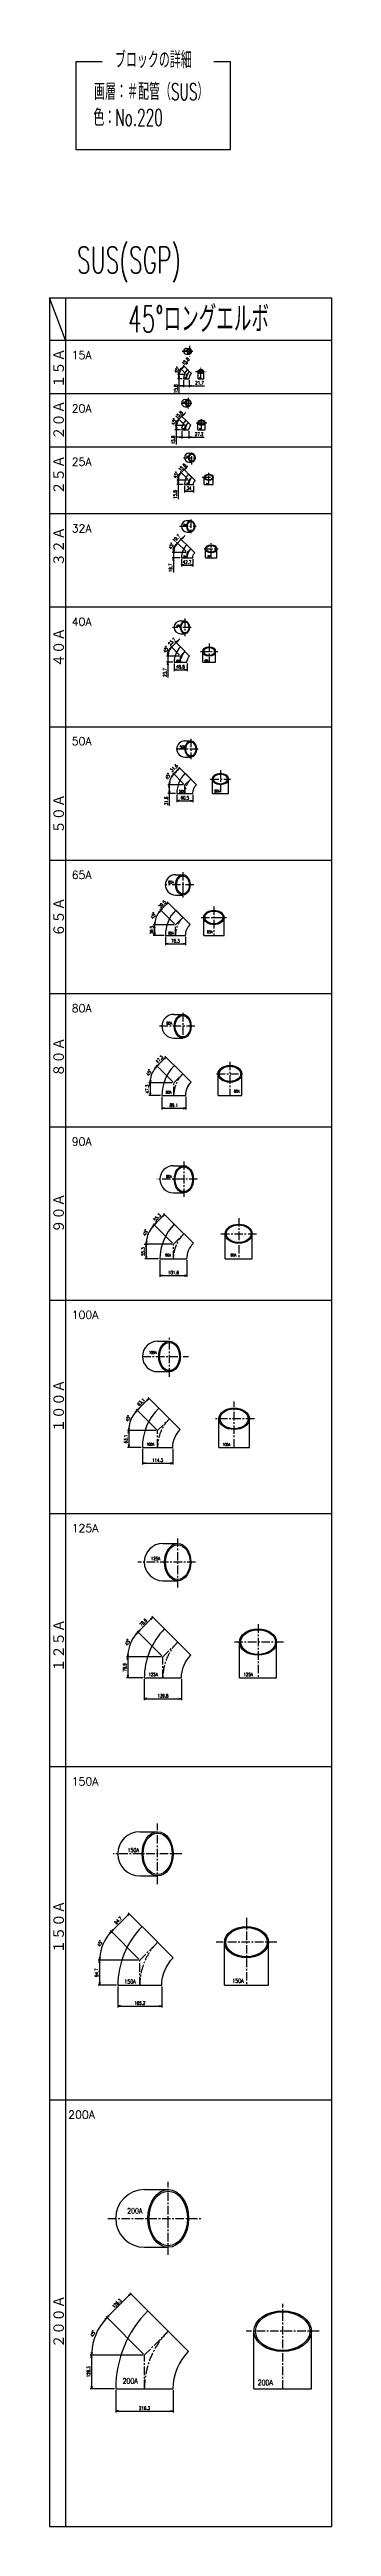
# Model space of a CAD drawing. Header units: millimetres. Extents: x 2090 to 42062, y -14812 to 2738.
# Drawn here: x 2090 to 3150, y -6552 to 2738 of the extents above; entities that cross this region are included whole.
import ezdxf

# ---------------------------------------------------------------- set-up
doc = ezdxf.new("R2010")
doc.units = ezdxf.units.MM
doc.header["$PDMODE"] = 35
doc.linetypes.add('CENTER', pattern=[50.8, 31.75, -6.35, 6.35, -6.35])
for name, color, linetype in [('#配管（SUS)', 220, 'Continuous'), ('DIM', 1, 'Continuous'), ('skeleton', 7, 'Continuous')]:
    doc.layers.add(name, color=color, linetype=linetype)
doc.styles.add('kpk', font='romans.shx', dxfattribs={"width": 0.7, "bigfont": 'extfont2.shx'})
doc.styles.get("Standard").update_dxf_attribs({"font": 'romans.shx', "bigfont": 'extfont.shx'})
doc.dimstyles.new('1／5～KPK', dxfattribs={"dimscale": 5, "dimtxt": 2.5, "dimasz": 2, "dimexe": 1, "dimexo": 1, "dimgap": 1, "dimtad": 3, "dimdsep": 46, "dimtxsty": 'kpk', "dimblk": 'OPEN', "dimcen": 2.5, "dimclrd": 9, "dimclre": 9, "dimclrt": 4, "dimadec": 1, "dimazin": 2, "dimtfac": 1, "dimtmove": 0, "dimatfit": 2, "dimldrblk": 'OPEN', "dimfxl": 1, "dimtfill": 1, "dimlwd": -1, "dimlwe": -1, "dimarcsym": 1})

# ---------------------------------------------------------------- blocks, each defined once
blk = doc.blocks.new('_Open')
at = {"color": 0, "linetype": 'ByBlock', "lineweight": -2}
for p, q in [((-1, 0.17), (0, 0)), ((-1, -0.17), (0, 0)), ((0, 0), (-1, 0))]:
    blk.add_line(p, q, dxfattribs=at)
blk = doc.blocks.new('*D54')
at = {"layer": 'Defpoints', "color": 0, "linetype": 'ByBlock', "transparency": 16777216}
for p in [(2575.9, 1503.5), (2593.6, 1503.5), (2604.4, 1519.3)]:
    blk.add_point(p, dxfattribs=at)
at = {"layer": 'DIM', "color": 9, "transparency": 16777216}
for p, q in [((2599.4, 1519.3), (2570.9, 1519.3)), ((2588.6, 1503.5), (2570.9, 1503.5)), ((2575.9, 1529.3), (2575.9, 1539.3)), ((2575.9, 1519.3), (2575.9, 1503.5)), ((2575.9, 1503.5), (2575.9, 1493.5)), ((2575.9, 1493.5), (2575.9, 1448.1))]:
    blk.add_line(p, q, dxfattribs=at)
at = {"layer": 'DIM', "color": 9, "linetype": 'ByBlock', "transparency": 16777216}
blk.add_line((2575.9, 1513.5), (2575.9, 1523.5), dxfattribs=at)
at = {"layer": 'DIM', "color": 9, "linetype": 'ByBlock', "transparency": 16777216, "xscale": 10, "yscale": 10, "zscale": 10, "rotation": 270}
for p in [(2575.9, 1519.3), (2575.9, 1503.5)]:
    blk.add_blockref('_Open', p, dxfattribs=at)
at = {"layer": 'DIM', "color": 4, "linetype": 'ByBlock', "transparency": 16777216, "insert": (2564.7, 1465.8), "char_height": 12.5, "attachment_point": 5, "rotation": 90, "style": 'kpk'}
blk.add_mtext('15.8', dxfattribs=at)
blk = doc.blocks.new('*D55')
at = {"layer": 'DIM', "color": 9, "transparency": 16777216}
for p, q in [((2593.6, 1498.5), (2593.6, 1471.9)), ((2615.3, 1498.5), (2615.3, 1471.9)), ((2583.6, 1476.9), (2573.6, 1476.9)), ((2593.6, 1476.9), (2615.3, 1476.9)), ((2625.3, 1476.9), (2671.9, 1476.9))]:
    blk.add_line(p, q, dxfattribs=at)
at = {"layer": 'DIM', "color": 9, "linetype": 'ByBlock', "transparency": 16777216, "xscale": 10, "yscale": 10, "zscale": 10}
blk.add_blockref('_Open', (2593.6, 1476.9), dxfattribs=at)
at = {"layer": 'DIM', "color": 9, "linetype": 'ByBlock', "transparency": 16777216, "xscale": 10, "yscale": 10, "zscale": 10, "rotation": 180}
blk.add_blockref('_Open', (2615.3, 1476.9), dxfattribs=at)
at = {"layer": 'DIM', "color": 4, "linetype": 'ByBlock', "transparency": 16777216, "insert": (2653.6, 1488.1), "char_height": 12.5, "attachment_point": 5, "style": 'kpk', "bg_fill": 3, "box_fill_scale": 1.1, "bg_fill_color": 256, "bg_fill_true_color": 13158600, "bg_fill_transparency": 0}
blk.add_mtext('21.7', dxfattribs=at)
at = {"layer": 'Defpoints', "color": 0, "linetype": 'ByBlock', "transparency": 16777216}
for p in [(2593.6, 1503.5), (2615.3, 1503.5), (2615.3, 1476.9)]:
    blk.add_point(p, dxfattribs=at)
blk = doc.blocks.new('*D56')
at = {"layer": 'Defpoints', "color": 0, "linetype": 'ByBlock', "transparency": 16777216}
blk.add_point((2586.8, 1311.7), dxfattribs=at)
at = {"layer": 'DIM', "color": 9, "transparency": 16777216}
for p, q in [((2586.8, 1306.7), (2586.8, 1279.5)), ((2614, 1306.7), (2614, 1279.5)), ((2576.8, 1284.5), (2566.8, 1284.5)), ((2586.8, 1284.5), (2614, 1284.5)), ((2624, 1284.5), (2670.6, 1284.5))]:
    blk.add_line(p, q, dxfattribs=at)
at = {"layer": 'DIM', "color": 9, "linetype": 'ByBlock', "transparency": 16777216, "xscale": 10, "yscale": 10, "zscale": 10}
blk.add_blockref('_Open', (2586.8, 1284.5), dxfattribs=at)
at = {"layer": 'DIM', "color": 9, "linetype": 'ByBlock', "transparency": 16777216, "xscale": 10, "yscale": 10, "zscale": 10, "rotation": 180}
blk.add_blockref('_Open', (2614, 1284.5), dxfattribs=at)
at = {"layer": 'DIM', "color": 4, "linetype": 'ByBlock', "transparency": 16777216, "insert": (2652.3, 1295.8), "char_height": 12.5, "attachment_point": 5, "style": 'kpk', "bg_fill": 3, "box_fill_scale": 1.1, "bg_fill_color": 256, "bg_fill_true_color": 13158600, "bg_fill_transparency": 0}
blk.add_mtext('27.2', dxfattribs=at)
at = {"layer": 'Defpoints', "color": 0, "linetype": 'ByBlock', "transparency": 16777216}
for p in [(2614, 1311.7), (2614, 1284.5)]:
    blk.add_point(p, dxfattribs=at)
blk = doc.blocks.new('*D57')
at = {"layer": 'Defpoints', "color": 0, "linetype": 'ByBlock', "transparency": 16777216}
for p in [(2566.4, 1311.7), (2586.8, 1311.7), (2600.4, 1327.5)]:
    blk.add_point(p, dxfattribs=at)
at = {"layer": 'DIM', "color": 9, "transparency": 16777216}
for p, q in [((2595.4, 1327.5), (2561.4, 1327.5)), ((2581.8, 1311.7), (2561.4, 1311.7)), ((2566.4, 1337.5), (2566.4, 1347.5)), ((2566.4, 1327.5), (2566.4, 1311.7)), ((2566.4, 1311.7), (2566.4, 1301.7)), ((2566.4, 1301.7), (2566.4, 1256.3))]:
    blk.add_line(p, q, dxfattribs=at)
at = {"layer": 'DIM', "color": 9, "linetype": 'ByBlock', "transparency": 16777216}
blk.add_line((2566.4, 1321.7), (2566.4, 1331.7), dxfattribs=at)
at = {"layer": 'DIM', "color": 9, "linetype": 'ByBlock', "transparency": 16777216, "xscale": 10, "yscale": 10, "zscale": 10, "rotation": 270}
for p in [(2566.4, 1327.5), (2566.4, 1311.7)]:
    blk.add_blockref('_Open', p, dxfattribs=at)
at = {"layer": 'DIM', "color": 4, "linetype": 'ByBlock', "transparency": 16777216, "insert": (2555.1, 1274), "char_height": 12.5, "attachment_point": 5, "rotation": 90, "style": 'kpk'}
blk.add_mtext('15.8', dxfattribs=at)
blk = doc.blocks.new('*D58')
at = {"layer": 'DIM', "color": 9, "transparency": 16777216}
for p, q in [((2569.3, 1344.4), (2562.2, 1337.4)), ((2596.8, 1331), (2572.8, 1355)), ((2608, 1342.2), (2584, 1366.2)), ((2594.6, 1369.7), (2601.7, 1376.8))]:
    blk.add_line(p, q, dxfattribs=at)
at = {"layer": 'DIM', "color": 4, "linetype": 'ByBlock', "transparency": 16777216, "insert": (2576.4, 1368), "char_height": 12.5, "attachment_point": 5, "rotation": 45, "style": 'kpk', "bg_fill": 3, "box_fill_scale": 1.1, "bg_fill_color": 256, "bg_fill_true_color": 13158600, "bg_fill_transparency": 0}
blk.add_mtext('15.8', dxfattribs=at)
at = {"layer": 'Defpoints', "color": 0, "linetype": 'ByBlock', "transparency": 16777216}
for p in [(2587.5, 1362.7), (2600.4, 1327.5), (2611.5, 1338.6)]:
    blk.add_point(p, dxfattribs=at)
at = {"layer": 'DIM', "color": 9, "transparency": 16777216}
blk.add_line((2576.3, 1351.5), (2587.5, 1362.7), dxfattribs=at)
at = {"layer": 'DIM', "color": 9, "linetype": 'ByBlock', "transparency": 16777216, "xscale": 10, "yscale": 10, "zscale": 10}
for p, rotation in [((2576.3, 1351.5), 44.99999999999824), ((2587.5, 1362.7), 224.9999999999983)]:
    blk.add_blockref('_Open', p, dxfattribs=dict(at, rotation=rotation))
blk = doc.blocks.new('*D59')
at = {"layer": 'Defpoints', "color": 0, "linetype": 'ByBlock', "transparency": 16777216}
for p in [(2595.5, 1550.6), (2604.4, 1519.3), (2615.6, 1530.5)]:
    blk.add_point(p, dxfattribs=at)
at = {"layer": 'DIM', "color": 9, "transparency": 16777216}
for p, q in [((2577.2, 1532.4), (2570.1, 1525.3)), ((2600.9, 1522.8), (2580.7, 1543)), ((2584.3, 1539.4), (2595.5, 1550.6)), ((2612.1, 1534), (2591.9, 1554.1)), ((2602.5, 1557.7), (2609.6, 1564.7))]:
    blk.add_line(p, q, dxfattribs=at)
at = {"layer": 'DIM', "color": 9, "linetype": 'ByBlock', "transparency": 16777216}
blk.add_line((2588.4, 1543.5), (2581.3, 1536.5), dxfattribs=at)
at = {"layer": 'DIM', "color": 9, "linetype": 'ByBlock', "transparency": 16777216, "xscale": 10, "yscale": 10, "zscale": 10, "rotation": 44.99999999999881}
for p in [(2584.3, 1539.4), (2595.5, 1550.6)]:
    blk.add_blockref('_Open', p, dxfattribs=at)
at = {"layer": 'DIM', "color": 4, "linetype": 'ByBlock', "transparency": 16777216, "insert": (2601.5, 1568.5), "char_height": 12.5, "attachment_point": 5, "rotation": 45, "style": 'kpk'}
blk.add_mtext('15.8', dxfattribs=at)
blk = doc.blocks.new('*D60')
at = {"layer": 'DIM', "color": 9, "transparency": 16777216}
for p, q in [((2571.2, 1519.3), (2570.9, 1519.3)), ((2580.8, 1542.9), (2580.7, 1543))]:
    blk.add_line(p, q, dxfattribs=at)
blk.add_arc((2604.4, 1519.3), 28.5, 155.21866, 159.78134, dxfattribs=at)
at = {"layer": 'DIM', "color": 9, "linetype": 'ByBlock', "transparency": 16777216, "xscale": 10, "yscale": 10, "zscale": 10}
for p, rotation in [((2575.9, 1519.3), 259.890671492905), ((2584.3, 1539.4), 55.10932850709302)]:
    blk.add_blockref('_Open', p, dxfattribs=dict(at, rotation=rotation))
at = {"layer": 'DIM', "color": 4, "linetype": 'ByBlock', "transparency": 16777216, "insert": (2568.7, 1536.7), "char_height": 12.5, "attachment_point": 5, "rotation": 64.04055, "style": 'kpk', "bg_fill": 3, "box_fill_scale": 1.1, "bg_fill_color": 256, "bg_fill_true_color": 13158600, "bg_fill_transparency": 0}
blk.add_mtext('45°', dxfattribs=at)
at = {"layer": 'Defpoints', "color": 0, "linetype": 'ByBlock', "transparency": 16777216}
for p in [(2576.2, 1519.3), (2576.9, 1526.7), (2584.4, 1539.4), (2604.4, 1519.3)]:
    blk.add_point(p, dxfattribs=at)
blk = doc.blocks.new('*D61')
at = {"layer": 'DIM', "color": 9, "transparency": 16777216}
blk.add_line((2572.9, 1354.9), (2572.8, 1355), dxfattribs=at)
blk.add_arc((2600.4, 1327.5), 34, 151.92476, 163.07524, dxfattribs=at)
at = {"layer": 'DIM', "color": 9, "linetype": 'ByBlock', "transparency": 16777216, "xscale": 10, "yscale": 10, "zscale": 10}
for p, rotation in [((2566.4, 1327.5), 261.5376201278366), ((2576.3, 1351.5), 53.4623798721625)]:
    blk.add_blockref('_Open', p, dxfattribs=dict(at, rotation=rotation))
at = {"layer": 'DIM', "color": 4, "linetype": 'ByBlock', "transparency": 16777216, "insert": (2557.6, 1342.3), "char_height": 12.5, "attachment_point": 5, "rotation": 70.86422, "style": 'kpk', "bg_fill": 3, "box_fill_scale": 1.1, "bg_fill_color": 256, "bg_fill_true_color": 13158600, "bg_fill_transparency": 0}
blk.add_mtext('45°', dxfattribs=at)
at = {"layer": 'Defpoints', "color": 0, "linetype": 'ByBlock', "transparency": 16777216}
for p in [(2566.4, 1327.5), (2570.9, 1344.5), (2576.5, 1351.4), (2600.4, 1327.5)]:
    blk.add_point(p, dxfattribs=at)
blk = doc.blocks.new('*D62')
at = {"layer": 'DIM', "color": 9, "transparency": 16777216}
for p, q in [((2597, 1101.9), (2597, 1076.9)), ((2607, 1081.9), (2621, 1081.9)), ((2631, 1101.9), (2631, 1076.9))]:
    blk.add_line(p, q, dxfattribs=at)
at = {"layer": 'DIM', "color": 9, "linetype": 'ByBlock', "transparency": 16777216, "xscale": 10, "yscale": 10, "zscale": 10, "rotation": 180}
blk.add_blockref('_Open', (2597, 1081.9), dxfattribs=at)
at = {"layer": 'DIM', "color": 9, "linetype": 'ByBlock', "transparency": 16777216, "xscale": 10, "yscale": 10, "zscale": 10}
blk.add_blockref('_Open', (2631, 1081.9), dxfattribs=at)
at = {"layer": 'DIM', "color": 4, "linetype": 'ByBlock', "transparency": 16777216, "insert": (2614, 1093.2), "char_height": 12.5, "attachment_point": 5, "style": 'kpk', "bg_fill": 3, "box_fill_scale": 1.1, "bg_fill_color": 256, "bg_fill_true_color": 13158600, "bg_fill_transparency": 0}
blk.add_mtext('34', dxfattribs=at)
at = {"layer": 'Defpoints', "color": 0, "linetype": 'ByBlock', "transparency": 16777216}
for p in [(2597, 1106.9), (2631, 1106.9), (2631, 1081.9)]:
    blk.add_point(p, dxfattribs=at)
blk = doc.blocks.new('*D63')
at = {"layer": 'Defpoints', "color": 0, "linetype": 'ByBlock', "transparency": 16777216}
for p in [(2614, 1122.7), (2573, 1106.9), (2597, 1106.9)]:
    blk.add_point(p, dxfattribs=at)
at = {"layer": 'DIM', "color": 9, "transparency": 16777216}
for p, q in [((2609, 1122.7), (2568, 1122.7)), ((2573, 1132.7), (2573, 1142.7)), ((2573, 1122.7), (2573, 1106.9)), ((2592, 1106.9), (2568, 1106.9)), ((2573, 1106.9), (2573, 1096.9)), ((2573, 1096.9), (2573, 1051.4))]:
    blk.add_line(p, q, dxfattribs=at)
at = {"layer": 'DIM', "color": 9, "linetype": 'ByBlock', "transparency": 16777216}
blk.add_line((2573, 1116.9), (2573, 1126.9), dxfattribs=at)
at = {"layer": 'DIM', "color": 9, "linetype": 'ByBlock', "transparency": 16777216, "xscale": 10, "yscale": 10, "zscale": 10, "rotation": 270}
for p in [(2573, 1122.7), (2573, 1106.9)]:
    blk.add_blockref('_Open', p, dxfattribs=at)
at = {"layer": 'DIM', "color": 4, "linetype": 'ByBlock', "transparency": 16777216, "insert": (2561.8, 1069.2), "char_height": 12.5, "attachment_point": 5, "rotation": 90, "style": 'kpk'}
blk.add_mtext('15.8', dxfattribs=at)
blk = doc.blocks.new('*D64')
at = {"layer": 'DIM', "color": 9, "transparency": 16777216}
for p, q in [((2577.9, 1144.6), (2570.9, 1137.5)), ((2610.4, 1126.2), (2581.5, 1155.2)), ((2621.6, 1137.4), (2592.7, 1166.3)), ((2603.3, 1169.9), (2610.3, 1176.9))]:
    blk.add_line(p, q, dxfattribs=at)
at = {"layer": 'DIM', "color": 4, "linetype": 'ByBlock', "transparency": 16777216, "insert": (2588.8, 1171.2), "char_height": 12.5, "attachment_point": 5, "rotation": 45, "style": 'kpk', "bg_fill": 3, "box_fill_scale": 1.1, "bg_fill_color": 256, "bg_fill_true_color": 13158600, "bg_fill_transparency": 0}
blk.add_mtext('15.8', dxfattribs=at)
at = {"layer": 'Defpoints', "color": 0, "linetype": 'ByBlock', "transparency": 16777216}
for p in [(2596.2, 1162.8), (2614, 1122.7), (2625.1, 1133.8)]:
    blk.add_point(p, dxfattribs=at)
at = {"layer": 'DIM', "color": 9, "transparency": 16777216}
blk.add_line((2585, 1151.6), (2596.2, 1162.8), dxfattribs=at)
at = {"layer": 'DIM', "color": 9, "linetype": 'ByBlock', "transparency": 16777216, "xscale": 10, "yscale": 10, "zscale": 10}
for p, rotation in [((2585, 1151.6), 44.99999999999881), ((2596.2, 1162.8), 224.9999999999988)]:
    blk.add_blockref('_Open', p, dxfattribs=dict(at, rotation=rotation))
blk = doc.blocks.new('*D65')
at = {"layer": 'DIM', "color": 9, "transparency": 16777216}
blk.add_line((2582.4, 1154.2), (2581.5, 1155.2), dxfattribs=at)
blk.add_arc((2614, 1122.7), 41, 149.02432, 165.97568, dxfattribs=at)
at = {"layer": 'DIM', "color": 9, "linetype": 'ByBlock', "transparency": 16777216, "xscale": 10, "yscale": 10, "zscale": 10}
for p, rotation in [((2573, 1122.7), 262.98783895088), ((2585, 1151.6), 52.01216104911891)]:
    blk.add_blockref('_Open', p, dxfattribs=dict(at, rotation=rotation))
at = {"layer": 'DIM', "color": 4, "linetype": 'ByBlock', "transparency": 16777216, "insert": (2565.7, 1142.6), "char_height": 12.5, "attachment_point": 5, "rotation": 67.5, "style": 'kpk', "bg_fill": 3, "box_fill_scale": 1.1, "bg_fill_color": 256, "bg_fill_true_color": 13158600, "bg_fill_transparency": 0}
blk.add_mtext('45°', dxfattribs=at)
at = {"layer": 'Defpoints', "color": 0, "linetype": 'ByBlock', "transparency": 16777216}
for p in [(2573, 1122.7), (2578.5, 1143.1), (2586, 1150.7), (2614, 1122.7)]:
    blk.add_point(p, dxfattribs=at)
blk = doc.blocks.new('*D66')
at = {"layer": 'DIM', "color": 9, "transparency": 16777216}
for p, q in [((2585.5, 826.9), (2585.5, 799.5)), ((2595.5, 804.5), (2618.2, 804.5)), ((2628.2, 826.9), (2628.2, 799.5))]:
    blk.add_line(p, q, dxfattribs=at)
at = {"layer": 'DIM', "color": 9, "linetype": 'ByBlock', "transparency": 16777216, "xscale": 10, "yscale": 10, "zscale": 10, "rotation": 180}
blk.add_blockref('_Open', (2585.5, 804.5), dxfattribs=at)
at = {"layer": 'DIM', "color": 9, "linetype": 'ByBlock', "transparency": 16777216, "xscale": 10, "yscale": 10, "zscale": 10}
blk.add_blockref('_Open', (2628.2, 804.5), dxfattribs=at)
at = {"layer": 'DIM', "color": 4, "linetype": 'ByBlock', "transparency": 16777216, "insert": (2606.9, 815.8), "char_height": 12.5, "attachment_point": 5, "style": 'kpk', "bg_fill": 3, "box_fill_scale": 1.1, "bg_fill_color": 256, "bg_fill_true_color": 13158600, "bg_fill_transparency": 0}
blk.add_mtext('42.7', dxfattribs=at)
at = {"layer": 'Defpoints', "color": 0, "linetype": 'ByBlock', "transparency": 16777216}
for p in [(2585.5, 831.9), (2628.2, 831.9), (2628.2, 804.5)]:
    blk.add_point(p, dxfattribs=at)
blk = doc.blocks.new('*D67')
at = {"layer": 'Defpoints', "color": 0, "linetype": 'ByBlock', "transparency": 16777216}
blk.add_point((2606.9, 851.6), dxfattribs=at)
at = {"layer": 'DIM', "color": 9, "transparency": 16777216}
for p, q in [((2601.9, 851.6), (2551.4, 851.6)), ((2556.4, 861.6), (2556.4, 871.6)), ((2556.4, 851.6), (2556.4, 831.9)), ((2580.5, 831.9), (2551.4, 831.9)), ((2556.4, 821.9), (2556.4, 776.4))]:
    blk.add_line(p, q, dxfattribs=at)
at = {"layer": 'DIM', "color": 9, "linetype": 'ByBlock', "transparency": 16777216, "xscale": 10, "yscale": 10, "zscale": 10}
for p, rotation in [((2556.4, 851.6), 270), ((2556.4, 831.9), 90)]:
    blk.add_blockref('_Open', p, dxfattribs=dict(at, rotation=rotation))
at = {"layer": 'DIM', "color": 4, "linetype": 'ByBlock', "transparency": 16777216, "insert": (2545.2, 794.2), "char_height": 12.5, "attachment_point": 5, "rotation": 90, "style": 'kpk', "bg_fill": 3, "box_fill_scale": 1.1, "bg_fill_color": 256, "bg_fill_true_color": 13158600, "bg_fill_transparency": 0}
blk.add_mtext('19.7', dxfattribs=at)
at = {"layer": 'Defpoints', "color": 0, "linetype": 'ByBlock', "transparency": 16777216}
for p in [(2556.4, 831.9), (2585.5, 831.9)]:
    blk.add_point(p, dxfattribs=at)
blk = doc.blocks.new('*D68')
at = {"layer": 'DIM', "color": 9, "transparency": 16777216}
for p, q in [((2564.1, 880.2), (2557.1, 873.1)), ((2603.3, 855.1), (2567.7, 890.8)), ((2617.3, 869), (2581.6, 904.7)), ((2592.2, 908.2), (2599.3, 915.3))]:
    blk.add_line(p, q, dxfattribs=at)
at = {"layer": 'DIM', "color": 4, "linetype": 'ByBlock', "transparency": 16777216, "insert": (2566.6, 905.2), "char_height": 12.5, "attachment_point": 5, "rotation": 45, "style": 'kpk', "bg_fill": 3, "box_fill_scale": 1.1, "bg_fill_color": 256, "bg_fill_true_color": 13158600, "bg_fill_transparency": 0}
blk.add_mtext('19.7', dxfattribs=at)
at = {"layer": 'Defpoints', "color": 0, "linetype": 'ByBlock', "transparency": 16777216}
for p in [(2585.1, 901.2), (2606.9, 851.6), (2620.8, 865.5)]:
    blk.add_point(p, dxfattribs=at)
at = {"layer": 'DIM', "color": 9, "transparency": 16777216}
blk.add_line((2571.2, 887.2), (2585.1, 901.2), dxfattribs=at)
at = {"layer": 'DIM', "color": 9, "linetype": 'ByBlock', "transparency": 16777216, "xscale": 10, "yscale": 10, "zscale": 10}
for p, rotation in [((2571.2, 887.2), 44.99999999999529), ((2585.1, 901.2), 224.9999999999953)]:
    blk.add_blockref('_Open', p, dxfattribs=dict(at, rotation=rotation))
blk = doc.blocks.new('*D69')
at = {"layer": 'Defpoints', "color": 0, "linetype": 'ByBlock', "transparency": 16777216}
blk.add_point((2606.9, 851.6), dxfattribs=at)
at = {"layer": 'DIM', "color": 9, "transparency": 16777216}
blk.add_line((2571.4, 887.1), (2567.7, 890.8), dxfattribs=at)
blk.add_arc((2606.9, 851.6), 50.5, 146.37167, 168.62833, dxfattribs=at)
at = {"layer": 'DIM', "color": 9, "linetype": 'ByBlock', "transparency": 16777216, "xscale": 10, "yscale": 10, "zscale": 10}
for p, rotation in [((2556.4, 851.6), 264.314166489799), ((2571.2, 887.2), 50.68583351019684)]:
    blk.add_blockref('_Open', p, dxfattribs=dict(at, rotation=rotation))
at = {"layer": 'DIM', "color": 4, "linetype": 'ByBlock', "transparency": 16777216, "insert": (2547.9, 876.5), "char_height": 12.5, "attachment_point": 5, "rotation": 67.06143, "style": 'kpk', "bg_fill": 3, "box_fill_scale": 1.1, "bg_fill_color": 256, "bg_fill_true_color": 13158600, "bg_fill_transparency": 0}
blk.add_mtext('45°', dxfattribs=at)
at = {"layer": 'Defpoints', "color": 0, "linetype": 'ByBlock', "transparency": 16777216}
for p in [(2556.4, 851.6), (2558.1, 864.6), (2574.9, 883.5)]:
    blk.add_point(p, dxfattribs=at)
blk = doc.blocks.new('*D70')
at = {"layer": 'DIM', "color": 9, "transparency": 16777216}
for p, q in [((2558.1, 434.8), (2558.1, 407.2)), ((2568.1, 412.2), (2596.7, 412.2)), ((2606.7, 434.8), (2606.7, 407.2))]:
    blk.add_line(p, q, dxfattribs=at)
at = {"layer": 'DIM', "color": 9, "linetype": 'ByBlock', "transparency": 16777216, "xscale": 10, "yscale": 10, "zscale": 10, "rotation": 180}
blk.add_blockref('_Open', (2558.1, 412.2), dxfattribs=at)
at = {"layer": 'DIM', "color": 9, "linetype": 'ByBlock', "transparency": 16777216, "xscale": 10, "yscale": 10, "zscale": 10}
blk.add_blockref('_Open', (2606.7, 412.2), dxfattribs=at)
at = {"layer": 'DIM', "color": 4, "linetype": 'ByBlock', "transparency": 16777216, "insert": (2582.4, 423.4), "char_height": 12.5, "attachment_point": 5, "style": 'kpk', "bg_fill": 3, "box_fill_scale": 1.1, "bg_fill_color": 256, "bg_fill_true_color": 13158600, "bg_fill_transparency": 0}
blk.add_mtext('48.6', dxfattribs=at)
at = {"layer": 'Defpoints', "color": 0, "linetype": 'ByBlock', "transparency": 16777216}
for p in [(2558.1, 439.8), (2606.7, 439.8), (2606.7, 412.2)]:
    blk.add_point(p, dxfattribs=at)
blk = doc.blocks.new('*D71')
at = {"layer": 'Defpoints', "color": 0, "linetype": 'ByBlock', "transparency": 16777216}
blk.add_point((2582.4, 463.5), dxfattribs=at)
at = {"layer": 'DIM', "color": 9, "transparency": 16777216}
for p, q in [((2534.9, 473.5), (2534.9, 483.5)), ((2577.4, 463.5), (2529.9, 463.5)), ((2553.1, 439.8), (2529.9, 439.8)), ((2534.9, 463.5), (2534.9, 439.8)), ((2534.9, 429.8), (2534.9, 383.1))]:
    blk.add_line(p, q, dxfattribs=at)
at = {"layer": 'DIM', "color": 9, "linetype": 'ByBlock', "transparency": 16777216, "xscale": 10, "yscale": 10, "zscale": 10}
for p, rotation in [((2534.9, 463.5), 270), ((2534.9, 439.8), 90)]:
    blk.add_blockref('_Open', p, dxfattribs=dict(at, rotation=rotation))
at = {"layer": 'DIM', "color": 4, "linetype": 'ByBlock', "transparency": 16777216, "insert": (2523.6, 401.5), "char_height": 12.5, "attachment_point": 5, "rotation": 90, "style": 'kpk', "bg_fill": 3, "box_fill_scale": 1.1, "bg_fill_color": 256, "bg_fill_true_color": 13158600, "bg_fill_transparency": 0}
blk.add_mtext('23.7', dxfattribs=at)
at = {"layer": 'Defpoints', "color": 0, "linetype": 'ByBlock', "transparency": 16777216}
for p in [(2534.9, 439.8), (2558.1, 439.8)]:
    blk.add_point(p, dxfattribs=at)
blk = doc.blocks.new('*D72')
at = {"layer": 'DIM', "color": 9, "transparency": 16777216}
for p, q in [((2541.7, 490), (2534.7, 483)), ((2578.9, 467), (2545.3, 500.6)), ((2595.6, 483.8), (2562, 517.4)), ((2572.6, 520.9), (2579.7, 528))]:
    blk.add_line(p, q, dxfattribs=at)
at = {"layer": 'DIM', "color": 4, "linetype": 'ByBlock', "transparency": 16777216, "insert": (2550.2, 516.8), "char_height": 12.5, "attachment_point": 5, "rotation": 45, "style": 'kpk', "bg_fill": 3, "box_fill_scale": 1.1, "bg_fill_color": 256, "bg_fill_true_color": 13158600, "bg_fill_transparency": 0}
blk.add_mtext('23.7', dxfattribs=at)
at = {"layer": 'Defpoints', "color": 0, "linetype": 'ByBlock', "transparency": 16777216}
for p in [(2565.6, 513.9), (2599.2, 480.3), (2582.4, 463.5)]:
    blk.add_point(p, dxfattribs=at)
at = {"layer": 'DIM', "color": 9, "transparency": 16777216}
blk.add_line((2548.8, 497.1), (2565.6, 513.9), dxfattribs=at)
at = {"layer": 'DIM', "color": 9, "linetype": 'ByBlock', "transparency": 16777216, "xscale": 10, "yscale": 10, "zscale": 10}
for p, rotation in [((2548.8, 497.1), 44.99999999999417), ((2565.6, 513.9), 224.9999999999942)]:
    blk.add_blockref('_Open', p, dxfattribs=dict(at, rotation=rotation))
blk = doc.blocks.new('*D73')
at = {"layer": 'DIM', "color": 9, "transparency": 16777216}
blk.add_line((2546, 499.9), (2545.2, 500.7), dxfattribs=at)
blk.add_arc((2582.4, 463.5), 47.5, 147.07441, 167.92559, dxfattribs=at)
at = {"layer": 'DIM', "color": 9, "linetype": 'ByBlock', "transparency": 16777216, "xscale": 10, "yscale": 10, "zscale": 10}
for p, rotation in [((2534.9, 463.5), 263.9627974581036), ((2548.8, 497.1), 51.03720254189049)]:
    blk.add_blockref('_Open', p, dxfattribs=dict(at, rotation=rotation))
at = {"layer": 'DIM', "color": 4, "linetype": 'ByBlock', "transparency": 16777216, "insert": (2527.3, 488.3), "char_height": 12.5, "attachment_point": 5, "rotation": 65.80887, "style": 'kpk', "bg_fill": 3, "box_fill_scale": 1.1, "bg_fill_color": 256, "bg_fill_true_color": 13158600, "bg_fill_transparency": 0}
blk.add_mtext('45°', dxfattribs=at)
at = {"layer": 'Defpoints', "color": 0, "linetype": 'ByBlock', "transparency": 16777216}
for p in [(2536.5, 475.8), (2549.5, 496.4), (2534.9, 463.5), (2582.4, 463.5)]:
    blk.add_point(p, dxfattribs=at)
blk = doc.blocks.new('*D74')
at = {"layer": 'DIM', "color": 9, "transparency": 16777216}
for p, q in [((2568.4, -56.8), (2568.4, -84.4)), ((2578.4, -79.4), (2618.9, -79.4)), ((2628.9, -56.8), (2628.9, -84.4))]:
    blk.add_line(p, q, dxfattribs=at)
at = {"layer": 'DIM', "color": 9, "linetype": 'ByBlock', "transparency": 16777216, "xscale": 10, "yscale": 10, "zscale": 10, "rotation": 180}
blk.add_blockref('_Open', (2568.4, -79.4), dxfattribs=at)
at = {"layer": 'DIM', "color": 9, "linetype": 'ByBlock', "transparency": 16777216, "xscale": 10, "yscale": 10, "zscale": 10}
blk.add_blockref('_Open', (2628.9, -79.4), dxfattribs=at)
at = {"layer": 'DIM', "color": 4, "linetype": 'ByBlock', "transparency": 16777216, "insert": (2598.6, -68.1), "char_height": 12.5, "attachment_point": 5, "style": 'kpk', "bg_fill": 3, "box_fill_scale": 1.1, "bg_fill_color": 256, "bg_fill_true_color": 13158600, "bg_fill_transparency": 0}
blk.add_mtext('60.5', dxfattribs=at)
at = {"layer": 'Defpoints', "color": 0, "linetype": 'ByBlock', "transparency": 16777216}
for p in [(2568.4, -51.8), (2628.9, -51.8), (2628.9, -79.4)]:
    blk.add_point(p, dxfattribs=at)
blk = doc.blocks.new('*D75')
at = {"layer": 'Defpoints', "color": 0, "linetype": 'ByBlock', "transparency": 16777216}
blk.add_point((2598.6, -20.2), dxfattribs=at)
at = {"layer": 'DIM', "color": 9, "transparency": 16777216}
for p, q in [((2593.6, -20.2), (2535.1, -20.2)), ((2563.4, -51.8), (2535.1, -51.8)), ((2540.1, -30.2), (2540.1, -41.8)), ((2540.1, -51.8), (2540.1, -98.5))]:
    blk.add_line(p, q, dxfattribs=at)
at = {"layer": 'DIM', "color": 9, "linetype": 'ByBlock', "transparency": 16777216, "xscale": 10, "yscale": 10, "zscale": 10}
for p, rotation in [((2540.1, -20.2), 90), ((2540.1, -51.8), 270)]:
    blk.add_blockref('_Open', p, dxfattribs=dict(at, rotation=rotation))
at = {"layer": 'DIM', "color": 4, "linetype": 'ByBlock', "transparency": 16777216, "insert": (2528.8, -80.2), "char_height": 12.5, "attachment_point": 5, "rotation": 90, "style": 'kpk', "bg_fill": 3, "box_fill_scale": 1.1, "bg_fill_color": 256, "bg_fill_true_color": 13158600, "bg_fill_transparency": 0}
blk.add_mtext('31.6', dxfattribs=at)
at = {"layer": 'Defpoints', "color": 0, "linetype": 'ByBlock', "transparency": 16777216}
for p in [(2540.1, -51.8), (2568.4, -51.8)]:
    blk.add_point(p, dxfattribs=at)
blk = doc.blocks.new('*D76')
at = {"layer": 'Defpoints', "color": 0, "linetype": 'ByBlock', "transparency": 16777216}
for p in [(2621, 2.1), (2598.6, -20.2)]:
    blk.add_point(p, dxfattribs=at)
at = {"layer": 'DIM', "color": 9, "transparency": 16777216}
for p, q in [((2595.1, -16.7), (2553.7, 24.7)), ((2564.3, 28.2), (2572.5, 36.4)), ((2617.4, 5.6), (2576.1, 47))]:
    blk.add_line(p, q, dxfattribs=at)
at = {"layer": 'DIM', "color": 4, "linetype": 'ByBlock', "transparency": 16777216, "insert": (2557.9, 43.2), "char_height": 12.5, "attachment_point": 5, "rotation": 45, "style": 'kpk', "bg_fill": 3, "box_fill_scale": 1.1, "bg_fill_color": 256, "bg_fill_true_color": 13158600, "bg_fill_transparency": 0}
blk.add_mtext('31.6', dxfattribs=at)
at = {"layer": 'Defpoints', "color": 0, "linetype": 'ByBlock', "transparency": 16777216}
blk.add_point((2579.6, 43.5), dxfattribs=at)
at = {"layer": 'DIM', "color": 9, "linetype": 'ByBlock', "transparency": 16777216, "xscale": 10, "yscale": 10, "zscale": 10}
for p, rotation in [((2557.3, 21.1), 224.9999999999957), ((2579.6, 43.5), 44.99999999999573)]:
    blk.add_blockref('_Open', p, dxfattribs=dict(at, rotation=rotation))
blk = doc.blocks.new('*D77')
at = {"layer": 'Defpoints', "color": 0, "linetype": 'ByBlock', "transparency": 16777216}
blk.add_point((2598.6, -20.2), dxfattribs=at)
at = {"layer": 'DIM', "color": 9, "transparency": 16777216}
blk.add_line((2553.7, 24.7), (2553.7, 24.7), dxfattribs=at)
blk.add_arc((2598.6, -20.2), 58.6, 144.79476, 170.20524, dxfattribs=at)
at = {"layer": 'DIM', "color": 9, "linetype": 'ByBlock', "transparency": 16777216, "xscale": 10, "yscale": 10, "zscale": 10}
for p, rotation in [((2557.2, 21.2), 49.89737846120287), ((2540.1, -20.2), 265.1026215387926)]:
    blk.add_blockref('_Open', p, dxfattribs=dict(at, rotation=rotation))
at = {"layer": 'DIM', "color": 4, "linetype": 'ByBlock', "transparency": 16777216, "insert": (2535, 12.4), "char_height": 12.5, "attachment_point": 5, "rotation": 62.81966, "style": 'kpk', "bg_fill": 3, "box_fill_scale": 1.1, "bg_fill_color": 256, "bg_fill_true_color": 13158600, "bg_fill_transparency": 0}
blk.add_mtext('45°', dxfattribs=at)
at = {"layer": 'Defpoints', "color": 0, "linetype": 'ByBlock', "transparency": 16777216}
for p in [(2557.3, 21.1), (2540.1, -20.2), (2542.1, -5.1)]:
    blk.add_point(p, dxfattribs=at)
blk = doc.blocks.new('*D78')
at = {"layer": 'DIM', "color": 9, "transparency": 16777216}
for p, q in [((2525.3, -589.5), (2525.3, -621.1)), ((2535.3, -616.1), (2591.6, -616.1)), ((2601.6, -589.5), (2601.6, -621.1))]:
    blk.add_line(p, q, dxfattribs=at)
at = {"layer": 'DIM', "color": 9, "linetype": 'ByBlock', "transparency": 16777216, "xscale": 10, "yscale": 10, "zscale": 10, "rotation": 180}
blk.add_blockref('_Open', (2525.3, -616.1), dxfattribs=at)
at = {"layer": 'DIM', "color": 9, "linetype": 'ByBlock', "transparency": 16777216, "xscale": 10, "yscale": 10, "zscale": 10}
blk.add_blockref('_Open', (2601.6, -616.1), dxfattribs=at)
at = {"layer": 'DIM', "color": 4, "linetype": 'ByBlock', "transparency": 16777216, "insert": (2563.4, -604.9), "char_height": 12.5, "attachment_point": 5, "style": 'kpk', "bg_fill": 3, "box_fill_scale": 1.1, "bg_fill_color": 256, "bg_fill_true_color": 13158600, "bg_fill_transparency": 0}
blk.add_mtext('76.3', dxfattribs=at)
at = {"layer": 'Defpoints', "color": 0, "linetype": 'ByBlock', "transparency": 16777216}
for p in [(2525.3, -584.5), (2601.6, -584.5), (2601.6, -616.1)]:
    blk.add_point(p, dxfattribs=at)
blk = doc.blocks.new('*D80')
at = {"layer": 'Defpoints', "color": 0, "linetype": 'ByBlock', "transparency": 16777216}
blk.add_point((2563.4, -545), dxfattribs=at)
at = {"layer": 'DIM', "color": 9, "transparency": 16777216}
for p, q in [((2558.4, -545), (2480.1, -545)), ((2485.1, -555), (2485.1, -574.5)), ((2520.3, -584.5), (2480.1, -584.5))]:
    blk.add_line(p, q, dxfattribs=at)
at = {"layer": 'DIM', "color": 9, "linetype": 'ByBlock', "transparency": 16777216, "xscale": 10, "yscale": 10, "zscale": 10}
for p, rotation in [((2485.1, -545), 90), ((2485.1, -584.5), 270)]:
    blk.add_blockref('_Open', p, dxfattribs=dict(at, rotation=rotation))
at = {"layer": 'DIM', "color": 4, "linetype": 'ByBlock', "transparency": 16777216, "insert": (2473.9, -564.7), "char_height": 12.5, "attachment_point": 5, "rotation": 90, "style": 'kpk', "bg_fill": 3, "box_fill_scale": 1.1, "bg_fill_color": 256, "bg_fill_true_color": 13158600, "bg_fill_transparency": 0}
blk.add_mtext('39.5', dxfattribs=at)
at = {"layer": 'Defpoints', "color": 0, "linetype": 'ByBlock', "transparency": 16777216}
for p in [(2485.1, -584.5), (2525.3, -584.5)]:
    blk.add_point(p, dxfattribs=at)
blk = doc.blocks.new('*D81')
at = {"layer": 'Defpoints', "color": 0, "linetype": 'ByBlock', "transparency": 16777216}
for p in [(2563.4, -545), (2591.4, -517)]:
    blk.add_point(p, dxfattribs=at)
at = {"layer": 'DIM', "color": 9, "transparency": 16777216}
for p, q in [((2587.8, -513.5), (2532.5, -458.1)), ((2559.9, -541.4), (2504.5, -486.1)), ((2515.1, -482.5), (2528.9, -468.8))]:
    blk.add_line(p, q, dxfattribs=at)
at = {"layer": 'DIM', "color": 9, "linetype": 'ByBlock', "transparency": 16777216, "xscale": 10, "yscale": 10, "zscale": 10}
for p, rotation in [((2536, -461.7), 44.9999999999979), ((2508.1, -489.6), 224.9999999999979)]:
    blk.add_blockref('_Open', p, dxfattribs=dict(at, rotation=rotation))
at = {"layer": 'DIM', "color": 4, "linetype": 'ByBlock', "transparency": 16777216, "insert": (2514.1, -467.7), "char_height": 12.5, "attachment_point": 5, "rotation": 45, "style": 'kpk', "bg_fill": 3, "box_fill_scale": 1.1, "bg_fill_color": 256, "bg_fill_true_color": 13158600, "bg_fill_transparency": 0}
blk.add_mtext('39.5', dxfattribs=at)
at = {"layer": 'Defpoints', "color": 0, "linetype": 'ByBlock', "transparency": 16777216}
blk.add_point((2536, -461.7), dxfattribs=at)
blk = doc.blocks.new('*D82')
at = {"layer": 'Defpoints', "color": 0, "linetype": 'ByBlock', "transparency": 16777216}
blk.add_point((2563.4, -545), dxfattribs=at)
at = {"layer": 'DIM', "color": 9, "transparency": 16777216}
blk.add_line((2507, -488.6), (2504.5, -486.1), dxfattribs=at)
blk.add_arc((2563.4, -545), 78.3, 142.32255, 172.67745, dxfattribs=at)
at = {"layer": 'DIM', "color": 9, "linetype": 'ByBlock', "transparency": 16777216, "xscale": 10, "yscale": 10, "zscale": 10}
for p, rotation in [((2485.1, -545), 266.3387273387606), ((2508.1, -489.6), 48.66127266123758)]:
    blk.add_blockref('_Open', p, dxfattribs=dict(at, rotation=rotation))
at = {"layer": 'DIM', "color": 4, "linetype": 'ByBlock', "transparency": 16777216, "insert": (2480.7, -510.7), "char_height": 12.5, "attachment_point": 5, "rotation": 67.5, "style": 'kpk', "bg_fill": 3, "box_fill_scale": 1.1, "bg_fill_color": 256, "bg_fill_true_color": 13158600, "bg_fill_transparency": 0}
blk.add_mtext('45°', dxfattribs=at)
at = {"layer": 'Defpoints', "color": 0, "linetype": 'ByBlock', "transparency": 16777216}
for p in [(2485.1, -545), (2495.6, -505.8), (2510.6, -492.1)]:
    blk.add_point(p, dxfattribs=at)
blk = doc.blocks.new('*D83')
at = {"layer": 'DIM', "color": 9, "transparency": 16777216}
for p, q in [((2512.6, -1189.7), (2512.6, -1238.1)), ((2601.7, -1189.7), (2601.7, -1238.1)), ((2522.6, -1233.1), (2591.7, -1233.1))]:
    blk.add_line(p, q, dxfattribs=at)
at = {"layer": 'DIM', "color": 9, "linetype": 'ByBlock', "transparency": 16777216, "xscale": 10, "yscale": 10, "zscale": 10, "rotation": 180}
blk.add_blockref('_Open', (2512.6, -1233.1), dxfattribs=at)
at = {"layer": 'DIM', "color": 9, "linetype": 'ByBlock', "transparency": 16777216, "xscale": 10, "yscale": 10, "zscale": 10}
blk.add_blockref('_Open', (2601.7, -1233.1), dxfattribs=at)
at = {"layer": 'DIM', "color": 4, "linetype": 'ByBlock', "transparency": 16777216, "insert": (2557.1, -1221.9), "char_height": 12.5, "attachment_point": 5, "style": 'kpk', "bg_fill": 3, "box_fill_scale": 1.1, "bg_fill_color": 256, "bg_fill_true_color": 13158600, "bg_fill_transparency": 0}
blk.add_mtext('89.1', dxfattribs=at)
at = {"layer": 'Defpoints', "color": 0, "linetype": 'ByBlock', "transparency": 16777216}
for p in [(2512.6, -1184.7), (2601.7, -1184.7), (2601.7, -1233.1)]:
    blk.add_point(p, dxfattribs=at)
blk = doc.blocks.new('*D84')
at = {"layer": 'Defpoints', "color": 0, "linetype": 'ByBlock', "transparency": 16777216}
for p in [(2512.6, -1184.7), (2557.1, -1137.4)]:
    blk.add_point(p, dxfattribs=at)
at = {"layer": 'DIM', "color": 9, "transparency": 16777216}
for p, q in [((2552.1, -1137.4), (2463, -1137.4)), ((2507.6, -1184.7), (2463, -1184.7)), ((2468, -1147.4), (2468, -1174.7))]:
    blk.add_line(p, q, dxfattribs=at)
at = {"layer": 'DIM', "color": 9, "linetype": 'ByBlock', "transparency": 16777216, "xscale": 10, "yscale": 10, "zscale": 10}
for p, rotation in [((2468, -1137.4), 90), ((2468, -1184.7), 270)]:
    blk.add_blockref('_Open', p, dxfattribs=dict(at, rotation=rotation))
at = {"layer": 'DIM', "color": 4, "linetype": 'ByBlock', "transparency": 16777216, "insert": (2456.8, -1161), "char_height": 12.5, "attachment_point": 5, "rotation": 90, "style": 'kpk', "bg_fill": 3, "box_fill_scale": 1.1, "bg_fill_color": 256, "bg_fill_true_color": 13158600, "bg_fill_transparency": 0}
blk.add_mtext('47.3', dxfattribs=at)
at = {"layer": 'Defpoints', "color": 0, "linetype": 'ByBlock', "transparency": 16777216}
blk.add_point((2468, -1184.7), dxfattribs=at)
blk = doc.blocks.new('*D85')
at = {"layer": 'Defpoints', "color": 0, "linetype": 'ByBlock', "transparency": 16777216}
for p in [(2590.6, -1103.9), (2557.1, -1137.4)]:
    blk.add_point(p, dxfattribs=at)
at = {"layer": 'DIM', "color": 9, "transparency": 16777216}
for p, q in [((2553.6, -1133.9), (2490.6, -1070.8)), ((2501.2, -1067.3), (2520.5, -1048)), ((2587, -1100.4), (2524, -1037.4))]:
    blk.add_line(p, q, dxfattribs=at)
at = {"layer": 'DIM', "color": 9, "linetype": 'ByBlock', "transparency": 16777216, "xscale": 10, "yscale": 10, "zscale": 10}
for p, rotation in [((2494.1, -1074.4), 225.0000000000008), ((2527.6, -1040.9), 45.00000000000078)]:
    blk.add_blockref('_Open', p, dxfattribs=dict(at, rotation=rotation))
at = {"layer": 'DIM', "color": 4, "linetype": 'ByBlock', "transparency": 16777216, "insert": (2502.9, -1049.7), "char_height": 12.5, "attachment_point": 5, "rotation": 45, "style": 'kpk', "bg_fill": 3, "box_fill_scale": 1.1, "bg_fill_color": 256, "bg_fill_true_color": 13158600, "bg_fill_transparency": 0}
blk.add_mtext('47.3', dxfattribs=at)
at = {"layer": 'Defpoints', "color": 0, "linetype": 'ByBlock', "transparency": 16777216}
blk.add_point((2527.6, -1040.9), dxfattribs=at)
blk = doc.blocks.new('*D86')
at = {"layer": 'Defpoints', "color": 0, "linetype": 'ByBlock', "transparency": 16777216}
blk.add_point((2557.1, -1137.4), dxfattribs=at)
at = {"layer": 'DIM', "color": 9, "transparency": 16777216}
for p, q in [((2491.7, -1072), (2490.6, -1070.8)), ((2463.3, -1137.4), (2463, -1137.4))]:
    blk.add_line(p, q, dxfattribs=at)
blk.add_arc((2557.1, -1137.4), 89.1, 141.4323, 173.5677, dxfattribs=at)
at = {"layer": 'DIM', "color": 9, "linetype": 'ByBlock', "transparency": 16777216, "xscale": 10, "yscale": 10, "zscale": 10}
for p, rotation in [((2494.1, -1074.4), 48.2161502682215), ((2468, -1137.4), 266.7838497317792)]:
    blk.add_blockref('_Open', p, dxfattribs=dict(at, rotation=rotation))
at = {"layer": 'DIM', "color": 4, "linetype": 'ByBlock', "transparency": 16777216, "insert": (2464.4, -1099), "char_height": 12.5, "attachment_point": 5, "rotation": 67.5, "style": 'kpk', "bg_fill": 3, "box_fill_scale": 1.1, "bg_fill_color": 256, "bg_fill_true_color": 13158600, "bg_fill_transparency": 0}
blk.add_mtext('45°', dxfattribs=at)
at = {"layer": 'Defpoints', "color": 0, "linetype": 'ByBlock', "transparency": 16777216}
for p in [(2480, -1092.8), (2495.3, -1075.5), (2468.3, -1137.4)]:
    blk.add_point(p, dxfattribs=at)
blk = doc.blocks.new('*D87')
at = {"layer": 'DIM', "color": 9, "transparency": 16777216}
for p, q in [((2505, -1803), (2505, -1865.6)), ((2606.6, -1803), (2606.6, -1865.6)), ((2515, -1860.6), (2596.6, -1860.6))]:
    blk.add_line(p, q, dxfattribs=at)
at = {"layer": 'DIM', "color": 9, "linetype": 'ByBlock', "transparency": 16777216, "xscale": 10, "yscale": 10, "zscale": 10, "rotation": 180}
blk.add_blockref('_Open', (2505, -1860.6), dxfattribs=at)
at = {"layer": 'DIM', "color": 9, "linetype": 'ByBlock', "transparency": 16777216, "xscale": 10, "yscale": 10, "zscale": 10}
blk.add_blockref('_Open', (2606.6, -1860.6), dxfattribs=at)
at = {"layer": 'DIM', "color": 4, "linetype": 'ByBlock', "transparency": 16777216, "insert": (2555.8, -1849.3), "char_height": 12.5, "attachment_point": 5, "style": 'kpk', "bg_fill": 3, "box_fill_scale": 1.1, "bg_fill_color": 256, "bg_fill_true_color": 13158600, "bg_fill_transparency": 0}
blk.add_mtext('101.6', dxfattribs=at)
at = {"layer": 'Defpoints', "color": 0, "linetype": 'ByBlock', "transparency": 16777216}
for p in [(2505, -1798), (2606.6, -1798), (2606.6, -1860.6)]:
    blk.add_point(p, dxfattribs=at)
blk = doc.blocks.new('*D88')
at = {"layer": 'Defpoints', "color": 0, "linetype": 'ByBlock', "transparency": 16777216}
for p in [(2555.8, -1742.7), (2505, -1798)]:
    blk.add_point(p, dxfattribs=at)
at = {"layer": 'DIM', "color": 9, "transparency": 16777216}
for p, q in [((2550.8, -1742.7), (2448.4, -1742.7)), ((2453.4, -1752.7), (2453.4, -1788)), ((2500, -1798), (2448.4, -1798))]:
    blk.add_line(p, q, dxfattribs=at)
at = {"layer": 'DIM', "color": 9, "linetype": 'ByBlock', "transparency": 16777216, "xscale": 10, "yscale": 10, "zscale": 10}
for p, rotation in [((2453.4, -1742.7), 90), ((2453.4, -1798), 270)]:
    blk.add_blockref('_Open', p, dxfattribs=dict(at, rotation=rotation))
at = {"layer": 'DIM', "color": 4, "linetype": 'ByBlock', "transparency": 16777216, "insert": (2442.1, -1770.3), "char_height": 12.5, "attachment_point": 5, "rotation": 90, "style": 'kpk', "bg_fill": 3, "box_fill_scale": 1.1, "bg_fill_color": 256, "bg_fill_true_color": 13158600, "bg_fill_transparency": 0}
blk.add_mtext('55.3', dxfattribs=at)
at = {"layer": 'Defpoints', "color": 0, "linetype": 'ByBlock', "transparency": 16777216}
blk.add_point((2453.4, -1798), dxfattribs=at)
blk = doc.blocks.new('*D89')
at = {"layer": 'Defpoints', "color": 0, "linetype": 'ByBlock', "transparency": 16777216}
for p in [(2555.8, -1742.7), (2594.9, -1703.6)]:
    blk.add_point(p, dxfattribs=at)
at = {"layer": 'DIM', "color": 9, "transparency": 16777216}
for p, q in [((2552.3, -1739.1), (2479.8, -1666.7)), ((2490.4, -1663.2), (2515.4, -1638.2)), ((2591.4, -1700), (2518.9, -1627.6))]:
    blk.add_line(p, q, dxfattribs=at)
at = {"layer": 'DIM', "color": 9, "linetype": 'ByBlock', "transparency": 16777216, "xscale": 10, "yscale": 10, "zscale": 10}
for p, rotation in [((2483.4, -1670.2), 225.0000000000001), ((2522.5, -1631.1), 45.00000000000017)]:
    blk.add_blockref('_Open', p, dxfattribs=dict(at, rotation=rotation))
at = {"layer": 'DIM', "color": 4, "linetype": 'ByBlock', "transparency": 16777216, "insert": (2495, -1642.7), "char_height": 12.5, "attachment_point": 5, "rotation": 45, "style": 'kpk', "bg_fill": 3, "box_fill_scale": 1.1, "bg_fill_color": 256, "bg_fill_true_color": 13158600, "bg_fill_transparency": 0}
blk.add_mtext('55.3', dxfattribs=at)
at = {"layer": 'Defpoints', "color": 0, "linetype": 'ByBlock', "transparency": 16777216}
blk.add_point((2522.5, -1631.1), dxfattribs=at)
blk = doc.blocks.new('*D90')
at = {"layer": 'Defpoints', "color": 0, "linetype": 'ByBlock', "transparency": 16777216}
blk.add_point((2555.8, -1742.7), dxfattribs=at)
at = {"layer": 'DIM', "color": 9, "transparency": 16777216}
for p, q in [((2480.8, -1667.7), (2479.8, -1666.7)), ((2446.1, -1742.7), (2458.4, -1742.7))]:
    blk.add_line(p, q, dxfattribs=at)
blk.add_arc((2555.8, -1742.7), 102.4, 140.59691, 174.40309, dxfattribs=at)
at = {"layer": 'DIM', "color": 9, "linetype": 'ByBlock', "transparency": 16777216, "xscale": 10, "yscale": 10, "zscale": 10}
for p, rotation in [((2483.4, -1670.2), 47.79845447944489), ((2453.4, -1742.7), 267.2015455205551)]:
    blk.add_blockref('_Open', p, dxfattribs=dict(at, rotation=rotation))
at = {"layer": 'DIM', "color": 4, "linetype": 'ByBlock', "transparency": 16777216, "insert": (2450.8, -1699.2), "char_height": 12.5, "attachment_point": 5, "rotation": 67.5, "style": 'kpk', "bg_fill": 3, "box_fill_scale": 1.1, "bg_fill_color": 256, "bg_fill_true_color": 13158600, "bg_fill_transparency": 0}
blk.add_mtext('45°', dxfattribs=at)
at = {"layer": 'Defpoints', "color": 0, "linetype": 'ByBlock', "transparency": 16777216}
for p in [(2484.3, -1671.2), (2441.1, -1742.7), (2467.1, -1691.5)]:
    blk.add_point(p, dxfattribs=at)
blk = doc.blocks.new('*D91')
at = {"layer": 'DIM', "color": 9, "transparency": 16777216}
for p, q in [((2439.1, -2510.3), (2439.1, -2569.6)), ((2449.1, -2564.6), (2543.4, -2564.6)), ((2553.4, -2510.3), (2553.4, -2569.6))]:
    blk.add_line(p, q, dxfattribs=at)
at = {"layer": 'DIM', "color": 9, "linetype": 'ByBlock', "transparency": 16777216, "xscale": 10, "yscale": 10, "zscale": 10, "rotation": 180}
blk.add_blockref('_Open', (2439.1, -2564.6), dxfattribs=at)
at = {"layer": 'DIM', "color": 9, "linetype": 'ByBlock', "transparency": 16777216, "xscale": 10, "yscale": 10, "zscale": 10}
blk.add_blockref('_Open', (2553.4, -2564.6), dxfattribs=at)
at = {"layer": 'DIM', "color": 4, "linetype": 'ByBlock', "transparency": 16777216, "insert": (2496.2, -2553.3), "char_height": 12.5, "attachment_point": 5, "style": 'kpk', "bg_fill": 3, "box_fill_scale": 1.1, "bg_fill_color": 256, "bg_fill_true_color": 13158600, "bg_fill_transparency": 0}
blk.add_mtext('114.3', dxfattribs=at)
at = {"layer": 'Defpoints', "color": 0, "linetype": 'ByBlock', "transparency": 16777216}
for p in [(2439.1, -2505.3), (2553.4, -2505.3), (2553.4, -2564.6)]:
    blk.add_point(p, dxfattribs=at)
blk = doc.blocks.new('*D92')
at = {"layer": 'Defpoints', "color": 0, "linetype": 'ByBlock', "transparency": 16777216}
for p in [(2439.1, -2505.3), (2496.2, -2442.2)]:
    blk.add_point(p, dxfattribs=at)
at = {"layer": 'DIM', "color": 9, "transparency": 16777216}
for p, q in [((2491.2, -2442.2), (2382.8, -2442.2)), ((2434.1, -2505.3), (2382.8, -2505.3)), ((2387.8, -2452.2), (2387.8, -2495.3))]:
    blk.add_line(p, q, dxfattribs=at)
at = {"layer": 'DIM', "color": 9, "linetype": 'ByBlock', "transparency": 16777216, "xscale": 10, "yscale": 10, "zscale": 10}
for p, rotation in [((2387.8, -2442.2), 90), ((2387.8, -2505.3), 270)]:
    blk.add_blockref('_Open', p, dxfattribs=dict(at, rotation=rotation))
at = {"layer": 'DIM', "color": 4, "linetype": 'ByBlock', "transparency": 16777216, "insert": (2376.5, -2473.8), "char_height": 12.5, "attachment_point": 5, "rotation": 90, "style": 'kpk', "bg_fill": 3, "box_fill_scale": 1.1, "bg_fill_color": 256, "bg_fill_true_color": 13158600, "bg_fill_transparency": 0}
blk.add_mtext('63.1', dxfattribs=at)
at = {"layer": 'Defpoints', "color": 0, "linetype": 'ByBlock', "transparency": 16777216}
blk.add_point((2387.8, -2505.3), dxfattribs=at)
blk = doc.blocks.new('*D93')
at = {"layer": 'Defpoints', "color": 0, "linetype": 'ByBlock', "transparency": 16777216}
for p in [(2540.8, -2397.6), (2496.2, -2442.2)]:
    blk.add_point(p, dxfattribs=at)
at = {"layer": 'DIM', "color": 9, "transparency": 16777216}
for p, q in [((2537.3, -2394), (2460.6, -2317.3)), ((2492.7, -2438.7), (2416, -2362)), ((2426.6, -2358.4), (2457.1, -2328))]:
    blk.add_line(p, q, dxfattribs=at)
at = {"layer": 'DIM', "color": 9, "linetype": 'ByBlock', "transparency": 16777216, "xscale": 10, "yscale": 10, "zscale": 10}
for p, rotation in [((2464.2, -2320.9), 44.9999999999994), ((2419.5, -2365.5), 224.9999999999994)]:
    blk.add_blockref('_Open', p, dxfattribs=dict(at, rotation=rotation))
at = {"layer": 'DIM', "color": 4, "linetype": 'ByBlock', "transparency": 16777216, "insert": (2433.9, -2335.2), "char_height": 12.5, "attachment_point": 5, "rotation": 45, "style": 'kpk', "bg_fill": 3, "box_fill_scale": 1.1, "bg_fill_color": 256, "bg_fill_true_color": 13158600, "bg_fill_transparency": 0}
blk.add_mtext('63.1', dxfattribs=at)
at = {"layer": 'Defpoints', "color": 0, "linetype": 'ByBlock', "transparency": 16777216}
blk.add_point((2464.2, -2320.9), dxfattribs=at)
blk = doc.blocks.new('*D94')
at = {"layer": 'Defpoints', "color": 0, "linetype": 'ByBlock', "transparency": 16777216}
blk.add_point((2496.2, -2442.2), dxfattribs=at)
at = {"layer": 'DIM', "color": 9, "transparency": 16777216}
blk.add_line((2420.4, -2366.4), (2423.1, -2369), dxfattribs=at)
blk.add_arc((2496.2, -2442.2), 108.5, 140.28423, 174.71577, dxfattribs=at)
at = {"layer": 'DIM', "color": 9, "linetype": 'ByBlock', "transparency": 16777216, "xscale": 10, "yscale": 10, "zscale": 10}
for p, rotation in [((2419.5, -2365.5), 47.6421173859316), ((2387.8, -2442.2), 267.3578826140683)]:
    blk.add_blockref('_Open', p, dxfattribs=dict(at, rotation=rotation))
at = {"layer": 'DIM', "color": 4, "linetype": 'ByBlock', "transparency": 16777216, "insert": (2385.6, -2396.4), "char_height": 12.5, "attachment_point": 5, "rotation": 67.5, "style": 'kpk', "bg_fill": 3, "box_fill_scale": 1.1, "bg_fill_color": 256, "bg_fill_true_color": 13158600, "bg_fill_transparency": 0}
blk.add_mtext('45°', dxfattribs=at)
at = {"layer": 'Defpoints', "color": 0, "linetype": 'ByBlock', "transparency": 16777216}
for p in [(2402.3, -2388), (2416.9, -2362.9), (2387.8, -2442.2)]:
    blk.add_point(p, dxfattribs=at)
blk = doc.blocks.new('*D95')
at = {"layer": 'Defpoints', "color": 0, "linetype": 'ByBlock', "transparency": 16777216}
for p in [(2446.2, -3369.9), (2586, -3369.9), (2586, -3447.8)]:
    blk.add_point(p, dxfattribs=at)
at = {"layer": 'DIM', "color": 9, "transparency": 16777216}
for p, q in [((2446.2, -3374.9), (2446.2, -3452.8)), ((2586, -3374.9), (2586, -3452.8)), ((2456.2, -3447.8), (2576, -3447.8))]:
    blk.add_line(p, q, dxfattribs=at)
at = {"layer": 'DIM', "color": 9, "linetype": 'ByBlock', "transparency": 16777216, "xscale": 10, "yscale": 10, "zscale": 10, "rotation": 180}
blk.add_blockref('_Open', (2446.2, -3447.8), dxfattribs=at)
at = {"layer": 'DIM', "color": 9, "linetype": 'ByBlock', "transparency": 16777216, "xscale": 10, "yscale": 10, "zscale": 10}
blk.add_blockref('_Open', (2586, -3447.8), dxfattribs=at)
at = {"layer": 'DIM', "color": 4, "linetype": 'ByBlock', "transparency": 16777216, "insert": (2516.1, -3436.5), "char_height": 12.5, "attachment_point": 5, "style": 'kpk', "bg_fill": 3, "box_fill_scale": 1.1, "bg_fill_color": 256, "bg_fill_true_color": 13158600, "bg_fill_transparency": 0}
blk.add_mtext('139.8', dxfattribs=at)
blk = doc.blocks.new('*D96')
at = {"layer": 'Defpoints', "color": 0, "linetype": 'ByBlock', "transparency": 16777216}
for p in [(2516.1, -3291), (2446.2, -3369.9)]:
    blk.add_point(p, dxfattribs=at)
at = {"layer": 'DIM', "color": 9, "transparency": 16777216}
for p, q in [((2511.1, -3291), (2379.1, -3291)), ((2384.1, -3301), (2384.1, -3359.9)), ((2441.2, -3369.9), (2379.1, -3369.9))]:
    blk.add_line(p, q, dxfattribs=at)
at = {"layer": 'DIM', "color": 9, "linetype": 'ByBlock', "transparency": 16777216, "xscale": 10, "yscale": 10, "zscale": 10}
for p, rotation in [((2384.1, -3291), 90), ((2384.1, -3369.9), 270)]:
    blk.add_blockref('_Open', p, dxfattribs=dict(at, rotation=rotation))
at = {"layer": 'DIM', "color": 4, "linetype": 'ByBlock', "transparency": 16777216, "insert": (2372.8, -3330.4), "char_height": 12.5, "attachment_point": 5, "rotation": 90, "style": 'kpk', "bg_fill": 3, "box_fill_scale": 1.1, "bg_fill_color": 256, "bg_fill_true_color": 13158600, "bg_fill_transparency": 0}
blk.add_mtext('78.9', dxfattribs=at)
at = {"layer": 'Defpoints', "color": 0, "linetype": 'ByBlock', "transparency": 16777216}
blk.add_point((2384.1, -3369.9), dxfattribs=at)
blk = doc.blocks.new('*D97')
at = {"layer": 'Defpoints', "color": 0, "linetype": 'ByBlock', "transparency": 16777216}
for p in [(2571.9, -3235.2), (2516.1, -3291)]:
    blk.add_point(p, dxfattribs=at)
at = {"layer": 'DIM', "color": 9, "transparency": 16777216}
for p, q in [((2429.7, -3190.4), (2471.3, -3148.8)), ((2568.3, -3231.6), (2474.9, -3138.1)), ((2512.6, -3287.4), (2419.1, -3193.9))]:
    blk.add_line(p, q, dxfattribs=at)
at = {"layer": 'DIM', "color": 9, "linetype": 'ByBlock', "transparency": 16777216, "xscale": 10, "yscale": 10, "zscale": 10}
for p, rotation in [((2478.4, -3141.7), 44.9999999999986), ((2422.6, -3197.5), 224.9999999999986)]:
    blk.add_blockref('_Open', p, dxfattribs=dict(at, rotation=rotation))
at = {"layer": 'DIM', "color": 4, "linetype": 'ByBlock', "transparency": 16777216, "insert": (2442.5, -3161.6), "char_height": 12.5, "attachment_point": 5, "rotation": 45, "style": 'kpk', "bg_fill": 3, "box_fill_scale": 1.1, "bg_fill_color": 256, "bg_fill_true_color": 13158600, "bg_fill_transparency": 0}
blk.add_mtext('78.9', dxfattribs=at)
at = {"layer": 'Defpoints', "color": 0, "linetype": 'ByBlock', "transparency": 16777216}
blk.add_point((2478.4, -3141.7), dxfattribs=at)
blk = doc.blocks.new('*D98')
at = {"layer": 'Defpoints', "color": 0, "linetype": 'ByBlock', "transparency": 16777216}
blk.add_point((2516.1, -3291), dxfattribs=at)
at = {"layer": 'DIM', "color": 9, "transparency": 16777216}
for p, q in [((2423.6, -3198.5), (2419.1, -3193.9)), ((2379.1, -3291), (2378.9, -3291))]:
    blk.add_line(p, q, dxfattribs=at)
blk.add_arc((2516.1, -3291), 132.2, 139.33441, 175.66559, dxfattribs=at)
at = {"layer": 'DIM', "color": 9, "linetype": 'ByBlock', "transparency": 16777216, "xscale": 10, "yscale": 10, "zscale": 10}
for p, rotation in [((2422.6, -3197.5), 47.16720636656945), ((2383.9, -3291), 267.8327936334304)]:
    blk.add_blockref('_Open', p, dxfattribs=dict(at, rotation=rotation))
at = {"layer": 'DIM', "color": 4, "linetype": 'ByBlock', "transparency": 16777216, "insert": (2383.5, -3236.1), "char_height": 12.5, "attachment_point": 5, "rotation": 67.5, "style": 'kpk', "bg_fill": 3, "box_fill_scale": 1.1, "bg_fill_color": 256, "bg_fill_true_color": 13158600, "bg_fill_transparency": 0}
blk.add_mtext('45°', dxfattribs=at)
at = {"layer": 'Defpoints', "color": 0, "linetype": 'ByBlock', "transparency": 16777216}
for p in [(2401.6, -3224.9), (2427.1, -3202), (2384.1, -3291)]:
    blk.add_point(p, dxfattribs=at)
blk = doc.blocks.new('*D99')
at = {"layer": 'Defpoints', "color": 0, "linetype": 'ByBlock', "transparency": 16777216}
for p in [(2346.8, -4522.5), (2512, -4522.5), (2512, -4600.5)]:
    blk.add_point(p, dxfattribs=at)
at = {"layer": 'DIM', "color": 9, "transparency": 16777216}
for p, q in [((2346.8, -4527.5), (2346.8, -4605.5)), ((2512, -4527.5), (2512, -4605.5)), ((2356.8, -4600.5), (2502, -4600.5))]:
    blk.add_line(p, q, dxfattribs=at)
at = {"layer": 'DIM', "color": 9, "linetype": 'ByBlock', "transparency": 16777216, "xscale": 10, "yscale": 10, "zscale": 10, "rotation": 180}
blk.add_blockref('_Open', (2346.8, -4600.5), dxfattribs=at)
at = {"layer": 'DIM', "color": 9, "linetype": 'ByBlock', "transparency": 16777216, "xscale": 10, "yscale": 10, "zscale": 10}
blk.add_blockref('_Open', (2512, -4600.5), dxfattribs=at)
at = {"layer": 'DIM', "color": 4, "linetype": 'ByBlock', "transparency": 16777216, "insert": (2429.4, -4589.3), "char_height": 12.5, "attachment_point": 5, "style": 'kpk', "bg_fill": 3, "box_fill_scale": 1.1, "bg_fill_color": 256, "bg_fill_true_color": 13158600, "bg_fill_transparency": 0}
blk.add_mtext('165.2', dxfattribs=at)
blk = doc.blocks.new('*D100')
at = {"layer": 'Defpoints', "color": 0, "linetype": 'ByBlock', "transparency": 16777216}
for p in [(2429.4, -4427.8), (2346.8, -4522.5)]:
    blk.add_point(p, dxfattribs=at)
at = {"layer": 'DIM', "color": 9, "transparency": 16777216}
for p, q in [((2424.4, -4427.8), (2273.5, -4427.8)), ((2278.5, -4437.8), (2278.5, -4512.5)), ((2341.8, -4522.5), (2273.5, -4522.5))]:
    blk.add_line(p, q, dxfattribs=at)
at = {"layer": 'DIM', "color": 9, "linetype": 'ByBlock', "transparency": 16777216, "xscale": 10, "yscale": 10, "zscale": 10}
for p, rotation in [((2278.5, -4427.8), 90), ((2278.5, -4522.5), 270)]:
    blk.add_blockref('_Open', p, dxfattribs=dict(at, rotation=rotation))
at = {"layer": 'DIM', "color": 4, "linetype": 'ByBlock', "transparency": 16777216, "insert": (2267.2, -4475.1), "char_height": 12.5, "attachment_point": 5, "rotation": 90, "style": 'kpk', "bg_fill": 3, "box_fill_scale": 1.1, "bg_fill_color": 256, "bg_fill_true_color": 13158600, "bg_fill_transparency": 0}
blk.add_mtext('94.7', dxfattribs=at)
at = {"layer": 'Defpoints', "color": 0, "linetype": 'ByBlock', "transparency": 16777216}
blk.add_point((2278.5, -4522.5), dxfattribs=at)
blk = doc.blocks.new('*D101')
at = {"layer": '#配管（SUS)', "color": 9, "transparency": 16777216}
for p, q in [((2329.8, -4314), (2382.6, -4261.2)), ((2492.9, -4357.3), (2386.1, -4250.6)), ((2425.9, -4424.3), (2319.2, -4317.5))]:
    blk.add_line(p, q, dxfattribs=at)
at = {"layer": 'Defpoints', "color": 0, "linetype": 'CENTER', "transparency": 16777216}
for p in [(2496.4, -4360.8), (2429.4, -4427.8)]:
    blk.add_point(p, dxfattribs=at)
at = {"layer": '#配管（SUS)', "color": 9, "linetype": 'CENTER', "transparency": 16777216, "xscale": 10, "yscale": 10, "zscale": 10}
for p, rotation in [((2389.7, -4254.1), 44.99999999999883), ((2322.7, -4321.1), 224.9999999999988)]:
    blk.add_blockref('_Open', p, dxfattribs=dict(at, rotation=rotation))
at = {"layer": '#配管（SUS)', "color": 4, "linetype": 'CENTER', "transparency": 16777216, "insert": (2348.2, -4279.6), "char_height": 12.5, "attachment_point": 5, "rotation": 45, "style": 'kpk', "bg_fill": 3, "box_fill_scale": 1.1, "bg_fill_color": 256, "bg_fill_true_color": 13158600, "bg_fill_transparency": 0}
blk.add_mtext('94.7', dxfattribs=at)
at = {"layer": 'Defpoints', "color": 0, "linetype": 'CENTER', "transparency": 16777216}
blk.add_point((2389.7, -4254.1), dxfattribs=at)
blk = doc.blocks.new('*D102')
at = {"layer": 'Defpoints', "color": 0, "linetype": 'ByBlock', "transparency": 16777216}
for p in [(2278.5, -4427.8), (2429.4, -4427.8)]:
    blk.add_point(p, dxfattribs=at)
at = {"layer": 'DIM', "color": 9, "transparency": 16777216}
blk.add_line((2328.5, -4326.8), (2319.2, -4317.5), dxfattribs=at)
blk.add_arc((2429.4, -4427.8), 150.9, 138.7966, 176.2034, dxfattribs=at)
at = {"layer": 'DIM', "color": 9, "linetype": 'ByBlock', "transparency": 16777216, "xscale": 10, "yscale": 10, "zscale": 10}
for p, rotation in [((2322.7, -4321.1), 46.8983010847013), ((2278.5, -4427.8), 268.1016989152979)]:
    blk.add_blockref('_Open', p, dxfattribs=dict(at, rotation=rotation))
at = {"layer": 'DIM', "color": 4, "linetype": 'ByBlock', "transparency": 16777216, "insert": (2279.6, -4365.7), "char_height": 12.5, "attachment_point": 5, "rotation": 67.5, "style": 'kpk', "bg_fill": 3, "box_fill_scale": 1.1, "bg_fill_color": 256, "bg_fill_true_color": 13158600, "bg_fill_transparency": 0}
blk.add_mtext('45°', dxfattribs=at)
at = {"layer": 'Defpoints', "color": 0, "linetype": 'ByBlock', "transparency": 16777216}
for p in [(2298.7, -4352.3), (2332, -4330.4)]:
    blk.add_point(p, dxfattribs=at)
blk = doc.blocks.new('*D103')
at = {"layer": 'Defpoints', "color": 0, "linetype": 'ByBlock', "transparency": 16777216}
for p in [(2338.8, -6035.6), (2555.1, -6035.6), (2555.1, -6119.6)]:
    blk.add_point(p, dxfattribs=at)
at = {"layer": 'DIM', "color": 9, "transparency": 16777216}
for p, q in [((2338.8, -6040.6), (2338.8, -6124.6)), ((2348.8, -6119.6), (2545.1, -6119.6)), ((2555.1, -6040.6), (2555.1, -6124.6))]:
    blk.add_line(p, q, dxfattribs=at)
at = {"layer": 'DIM', "color": 9, "linetype": 'ByBlock', "transparency": 16777216, "xscale": 10, "yscale": 10, "zscale": 10, "rotation": 180}
blk.add_blockref('_Open', (2338.8, -6119.6), dxfattribs=at)
at = {"layer": 'DIM', "color": 9, "linetype": 'ByBlock', "transparency": 16777216, "xscale": 10, "yscale": 10, "zscale": 10}
blk.add_blockref('_Open', (2555.1, -6119.6), dxfattribs=at)
at = {"layer": 'DIM', "color": 4, "linetype": 'ByBlock', "transparency": 16777216, "insert": (2446.9, -6108.4), "char_height": 12.5, "attachment_point": 5, "style": 'kpk', "bg_fill": 3, "box_fill_scale": 1.1, "bg_fill_color": 256, "bg_fill_true_color": 13158600, "bg_fill_transparency": 0}
blk.add_mtext('216.3', dxfattribs=at)
blk = doc.blocks.new('*D104')
at = {"layer": 'Defpoints', "color": 0, "linetype": 'ByBlock', "transparency": 16777216}
for p in [(2446.9, -5909.3), (2338.8, -6035.6)]:
    blk.add_point(p, dxfattribs=at)
at = {"layer": 'DIM', "color": 9, "transparency": 16777216}
for p, q in [((2441.9, -5909.3), (2243.4, -5909.3)), ((2248.4, -5919.3), (2248.4, -6025.6)), ((2333.8, -6035.6), (2243.4, -6035.6))]:
    blk.add_line(p, q, dxfattribs=at)
at = {"layer": 'DIM', "color": 9, "linetype": 'ByBlock', "transparency": 16777216, "xscale": 10, "yscale": 10, "zscale": 10}
for p, rotation in [((2248.4, -5909.3), 90), ((2248.4, -6035.6), 270)]:
    blk.add_blockref('_Open', p, dxfattribs=dict(at, rotation=rotation))
at = {"layer": 'DIM', "color": 4, "linetype": 'ByBlock', "transparency": 16777216, "insert": (2237.1, -5972.4), "char_height": 12.5, "attachment_point": 5, "rotation": 90, "style": 'kpk', "bg_fill": 3, "box_fill_scale": 1.1, "bg_fill_color": 256, "bg_fill_true_color": 13158600, "bg_fill_transparency": 0}
blk.add_mtext('126.3', dxfattribs=at)
at = {"layer": 'Defpoints', "color": 0, "linetype": 'ByBlock', "transparency": 16777216}
blk.add_point((2248.4, -6035.6), dxfattribs=at)
blk = doc.blocks.new('*D105')
at = {"layer": '#配管（SUS)', "color": 9, "transparency": 16777216}
for p, q in [((2313.4, -5761.6), (2388.5, -5686.4)), ((2532.7, -5816.5), (2392.1, -5675.8)), ((2443.4, -5905.8), (2302.8, -5765.1))]:
    blk.add_line(p, q, dxfattribs=at)
at = {"layer": 'Defpoints', "color": 0, "linetype": 'CENTER', "transparency": 16777216}
for p in [(2536.2, -5820), (2446.9, -5909.3)]:
    blk.add_point(p, dxfattribs=at)
at = {"layer": '#配管（SUS)', "color": 9, "linetype": 'CENTER', "transparency": 16777216, "xscale": 10, "yscale": 10, "zscale": 10}
for p, rotation in [((2395.6, -5679.4), 44.99999999999766), ((2306.3, -5768.7), 224.9999999999976)]:
    blk.add_blockref('_Open', p, dxfattribs=dict(at, rotation=rotation))
at = {"layer": '#配管（SUS)', "color": 4, "linetype": 'CENTER', "transparency": 16777216, "insert": (2343, -5716.1), "char_height": 12.5, "attachment_point": 5, "rotation": 45, "style": 'kpk', "bg_fill": 3, "box_fill_scale": 1.1, "bg_fill_color": 256, "bg_fill_true_color": 13158600, "bg_fill_transparency": 0}
blk.add_mtext('126.3', dxfattribs=at)
at = {"layer": 'Defpoints', "color": 0, "linetype": 'CENTER', "transparency": 16777216}
blk.add_point((2395.6, -5679.4), dxfattribs=at)
blk = doc.blocks.new('*D106')
at = {"layer": 'Defpoints', "color": 0, "linetype": 'ByBlock', "transparency": 16777216}
for p in [(2306.3, -5768.7), (2249.7, -5909.3), (2446.9, -5909.3)]:
    blk.add_point(p, dxfattribs=at)
at = {"layer": 'DIM', "color": 9, "transparency": 16777216}
for p, q in [((2309.8, -5772.2), (2310.1, -5772.4)), ((2244.7, -5909.3), (2243.4, -5909.3))]:
    blk.add_line(p, q, dxfattribs=at)
blk.add_arc((2446.9, -5909.3), 198.5, 137.88618, 177.11382, dxfattribs=at)
at = {"layer": 'DIM', "color": 9, "linetype": 'ByBlock', "transparency": 16777216, "xscale": 10, "yscale": 10, "zscale": 10}
for p, rotation in [((2306.5, -5768.9), 46.44309236037984), ((2248.4, -5909.3), 268.5569076396205)]:
    blk.add_blockref('_Open', p, dxfattribs=dict(at, rotation=rotation))
at = {"layer": 'DIM', "color": 4, "linetype": 'ByBlock', "transparency": 16777216, "insert": (2253.1, -5829), "char_height": 12.5, "attachment_point": 5, "rotation": 67.5, "style": 'kpk', "bg_fill": 3, "box_fill_scale": 1.1, "bg_fill_color": 256, "bg_fill_true_color": 13158600, "bg_fill_transparency": 0}
blk.add_mtext('45°', dxfattribs=at)
at = {"layer": 'Defpoints', "color": 0, "linetype": 'ByBlock', "transparency": 16777216}
blk.add_point((2275, -5810), dxfattribs=at)
blk = doc.blocks.new('A$C646D42BC')
at = {"layer": '#配管（SUS)', "color": 2, "linetype": 'CENTER'}
for p, q in [((-27, 0), (13.5, 0)), ((0, 20), (0, -20))]:
    blk.add_line(p, q, dxfattribs=at)
at = {"layer": '#配管（SUS)', "color": 0, "linetype": 'ByBlock'}
for p, q in [((-11.2, 10.8), (0, 10.8)), ((-11.2, -10.9), (0, -10.9))]:
    blk.add_line(p, q, dxfattribs=at)
blk.add_arc((-11.2, 0), 10.8, 90, 270, dxfattribs=at)
for major_axis in [(0, -10.9), (0, -8.05)]:
    blk.add_ellipse((0, 0), major_axis=major_axis, ratio=0.707107, dxfattribs=at)
at = {"layer": 'Defpoints', "color": 5, "insert": (-14.9, 3.2), "char_height": 3, "attachment_point": 4}
blk.add_mtext('{\\W0.7;15A}', dxfattribs=at)
blk = doc.blocks.new('A$C3AE70121')
at = {"layer": '#配管（SUS)', "color": 2, "linetype": 'CENTER'}
for p, q in [((-27, 0), (13.5, 0)), ((0, 20), (0, -20))]:
    blk.add_line(p, q, dxfattribs=at)
at = {"layer": '#配管（SUS)', "color": 0, "linetype": 'ByBlock'}
for p, q in [((-11.2, 13.6), (0, 13.6)), ((-11.2, -13.6), (0, -13.6))]:
    blk.add_line(p, q, dxfattribs=at)
blk.add_lwpolyline([(-11.2, 13.6, 1), (-11.2, -13.6, 29906716275550)], format="xyb", dxfattribs=at)
for major_axis in [(0, -13.6), (0, -10.8)]:
    blk.add_ellipse((0, 0), major_axis=major_axis, ratio=0.707107, dxfattribs=at)
at = {"layer": 'Defpoints', "color": 5, "insert": (-18.6, 3.1), "char_height": 3, "attachment_point": 4}
blk.add_mtext('{\\W0.7;20A}', dxfattribs=at)
blk = doc.blocks.new('A$C6D81272F')
at = {"layer": '#配管（SUS)', "color": 2, "linetype": 'CENTER'}
for p, q in [((-32.1, 0), (17.9, 0)), ((0, -25.4), (0, 25))]:
    blk.add_line(p, q, dxfattribs=at)
at = {"layer": '#配管（SUS)', "color": 0, "linetype": 'ByBlock'}
for p, q in [((-11.2, 17), (0, 17)), ((-11.2, -17), (0, -17))]:
    blk.add_line(p, q, dxfattribs=at)
blk.add_arc((-11.2, 0), 17, 90, 270, dxfattribs=at)
for major_axis in [(0, -17), (0, -13.8)]:
    blk.add_ellipse((0, 0), major_axis=major_axis, ratio=0.707107, dxfattribs=at)
at = {"layer": 'Defpoints', "color": 5, "insert": (-20.3, 4.5), "char_height": 3, "attachment_point": 4}
blk.add_mtext('{\\W0.7;25A}', dxfattribs=at)
blk = doc.blocks.new('A$C71796107')
at = {"layer": '#配管（SUS)', "color": 2, "linetype": 'CENTER'}
for p, q in [((-41.8, 0), (20.8, 0)), ((0, 26.2), (0, -26.2))]:
    blk.add_line(p, q, dxfattribs=at)
at = {"layer": '#配管（SUS)', "color": 0, "linetype": 'ByBlock'}
for p, q in [((-13.9, 21.3), (0, 21.3)), ((-13.9, -21.3), (0, -21.3))]:
    blk.add_line(p, q, dxfattribs=at)
blk.add_arc((-13.9, 0), 21.4, 90, 270, dxfattribs=at)
for major_axis in [(0, -21.3), (0, -17.9)]:
    blk.add_ellipse((0, 0), major_axis=major_axis, ratio=0.707107, dxfattribs=at)
at = {"layer": 'Defpoints', "color": 5, "insert": (-27.7, 5.4), "char_height": 5, "attachment_point": 4}
blk.add_mtext('{\\W0.7;32A}', dxfattribs=at)
blk = doc.blocks.new('A$C6B5A4641')
at = {"layer": '#配管（SUS)', "color": 2, "linetype": 'CENTER'}
for p, q in [((23.8, 0), (-47.3, 0)), ((0, 33), (0, -33))]:
    blk.add_line(p, q, dxfattribs=at)
at = {"layer": '#配管（SUS)', "color": 0, "linetype": 'ByBlock'}
blk.add_line((-16.8, -24.3), (0, -24.3), dxfattribs=at)
blk.add_lwpolyline([(-16.8, 24.3, 1), (-16.8, -24.3)], format="xyb", dxfattribs=at)
blk.add_lwpolyline([(-16.8, 24.3), (0, 24.3)], dxfattribs=at)
for major_axis in [(0, -24.3), (0, -20.8)]:
    blk.add_ellipse((0, 0), major_axis=major_axis, ratio=0.707107, dxfattribs=at)
at = {"layer": 'Defpoints', "color": 5, "insert": (-32.8, 5.9), "char_height": 7, "attachment_point": 4}
blk.add_mtext('{\\W0.7;40A}', dxfattribs=at)
blk = doc.blocks.new('A$C0D71681F')
at = {"layer": '#配管（SUS)', "color": 2, "linetype": 'CENTER'}
for p, q in [((27.9, 0), (-59.4, 0)), ((0, 38.1), (0, -38.1))]:
    blk.add_line(p, q, dxfattribs=at)
at = {"layer": '#配管（SUS)', "color": 0, "linetype": 'ByBlock'}
for p, q in [((-22.3, 30.3), (0, 30.3)), ((-22.3, -30.2), (0, -30.2))]:
    blk.add_line(p, q, dxfattribs=at)
blk.add_arc((-22.3, 0), 30.3, 90, 270, dxfattribs=at)
blk.add_ellipse((0, 0), major_axis=(0, -30.3), ratio=0.707107, dxfattribs=at)
at = {"layer": '#配管（SUS)', "color": 0}
blk.add_ellipse((0, 0), major_axis=(0, -26.5), ratio=0.707107, dxfattribs=at)
at = {"layer": 'Defpoints', "color": 5, "insert": (-41.1, 7.8), "char_height": 10, "attachment_point": 4}
blk.add_mtext('{\\W0.7;50A}', dxfattribs=at)
blk = doc.blocks.new('A$C245535D4')
at = {"layer": '#配管（SUS)', "color": 2, "linetype": 'CENTER'}
for p, q in [((-38.1, 0), (38.1, 0)), ((0, 33.4), (0, -53.9))]:
    blk.add_line(p, q, dxfattribs=at)
at = {"layer": '#配管（SUS)', "color": 0, "linetype": 'ByBlock'}
for p, q in [((-30.3, -53.9), (-30.3, 0)), ((-30.3, -53.9), (30.2, -53.9)), ((30.2, -53.9), (30.2, 0))]:
    blk.add_line(p, q, dxfattribs=at)
for major_axis in [(-30.3, 0), (-26.5, 0)]:
    blk.add_ellipse((0, 0), major_axis=major_axis, ratio=0.707107, dxfattribs=at)
at = {"layer": 'Defpoints', "color": 5, "insert": (-23.3, -45.3), "char_height": 10, "attachment_point": 4}
blk.add_mtext('{\\W0.7;50A}', dxfattribs=at)
blk = doc.blocks.new('A$C59395A16')
at = {"layer": '#配管（SUS)', "color": 2, "linetype": 'CENTER'}
for p, q in [((41.5, 0), (-67.4, 0)), ((0, 47.7), (0, -47.6))]:
    blk.add_line(p, q, dxfattribs=at)
at = {"layer": '#配管（SUS)', "color": 0}
for p, q in [((-27.9, 38.2), (0, 38.2)), ((-27.9, -38.1), (0, -38.1))]:
    blk.add_line(p, q, dxfattribs=at)
blk.add_arc((-27.9, 0), 38.1, 90, 270, dxfattribs=at)
for major_axis in [(0, -38.2), (0, -33.9)]:
    blk.add_ellipse((0, 0), major_axis=major_axis, ratio=0.707107, dxfattribs=at)
at = {"layer": 'Defpoints', "color": 5, "insert": (-55.3, 10.2), "char_height": 10, "attachment_point": 4}
blk.add_mtext('{\\W0.7;65A}', dxfattribs=at)
blk = doc.blocks.new('A$C202B125B')
at = {"layer": '#配管（SUS)', "color": 2, "linetype": 'CENTER'}
for p, q in [((45.5, 0), (-93.3, 0)), ((0, 50), (0, -50))]:
    blk.add_line(p, q, dxfattribs=at)
at = {"layer": '#配管（SUS)', "color": 0}
for p, q in [((-33.4, 44.6), (0, 44.6)), ((-33.4, -44.5), (0, -44.5))]:
    blk.add_line(p, q, dxfattribs=at)
blk.add_arc((-33.4, 0), 44.6, 90, 270, dxfattribs=at)
for major_axis in [(0, -44.6), (0, -40.3)]:
    blk.add_ellipse((0, 0), major_axis=major_axis, ratio=0.707107, dxfattribs=at)
at = {"layer": 'Defpoints', "color": 5, "insert": (-61.1, 11.3), "char_height": 10, "attachment_point": 4}
blk.add_mtext('{\\W0.7;80A}', dxfattribs=at)
blk = doc.blocks.new('A$C6AFF68A0')
at = {"layer": '#配管（SUS)', "color": 2, "linetype": 'CENTER'}
for p, q in [((-50, 0), (50, 0)), ((0, 45.5), (0, -80.7))]:
    blk.add_line(p, q, dxfattribs=at)
at = {"layer": '#配管（SUS)', "color": 0}
for p, q in [((-44.6, -80.7), (-44.6, 0)), ((-44.6, -80.7), (44.5, -80.7)), ((44.5, -80.7), (44.5, 0))]:
    blk.add_line(p, q, dxfattribs=at)
for major_axis in [(-44.6, 0), (-40.3, 0)]:
    blk.add_ellipse((0, 0), major_axis=major_axis, ratio=0.707107, dxfattribs=at)
at = {"layer": 'Defpoints', "color": 5, "insert": (15.2, -64.9), "char_height": 10, "attachment_point": 4}
blk.add_mtext('{\\W0.7;80A}', dxfattribs=at)
blk = doc.blocks.new('A$C135B5177')
at = {"layer": '#配管（SUS)', "color": 2, "linetype": 'CENTER'}
for p, q in [((51.6, 0), (-101.6, 0)), ((0, 66.7), (0, -66.7))]:
    blk.add_line(p, q, dxfattribs=at)
at = {"layer": '#配管（SUS)', "color": 0}
for p, q in [((-39.1, 50.8), (0, 50.8)), ((-39.1, -50.8), (0, -50.8))]:
    blk.add_line(p, q, dxfattribs=at)
blk.add_arc((-39.1, 0), 50.8, 90, 270, dxfattribs=at)
for major_axis in [(0, -50.8), (0, -46.6)]:
    blk.add_ellipse((0, 0), major_axis=major_axis, ratio=0.707107, dxfattribs=at)
at = {"layer": 'Defpoints', "color": 5, "insert": (-66.6, 10.7), "char_height": 10, "attachment_point": 4}
blk.add_mtext('{\\W0.7;90A}', dxfattribs=at)
blk = doc.blocks.new('A$C56CA7AB3')
at = {"layer": '#配管（SUS)', "color": 2, "linetype": 'CENTER'}
for p, q in [((-101.6, 0), (70.9, 0)), ((0, -76.2), (0, 76.2))]:
    blk.add_line(p, q, dxfattribs=at)
at = {"layer": '#配管（SUS)', "color": 0}
for p, q in [((-44.6, 57.1), (0, 57.1)), ((-44.6, -57.1), (0, -57.1))]:
    blk.add_line(p, q, dxfattribs=at)
blk.add_arc((-44.6, 0), 57.1, 90, 270, dxfattribs=at)
for major_axis in [(0, -57.1), (0, -52.7)]:
    blk.add_ellipse((0, 0), major_axis=major_axis, ratio=0.707107, dxfattribs=at)
at = {"layer": 'Defpoints', "color": 5, "insert": (-76.8, 14.7), "char_height": 10, "attachment_point": 4}
blk.add_mtext('{\\W0.7;100A}', dxfattribs=at)
blk = doc.blocks.new('A$C19265CE5')
at = {"layer": '#配管（SUS)', "color": 2, "linetype": 'CENTER'}
for p, q in [((0, -95.3), (0, 95.3)), ((67, 0), (-150.4, 0))]:
    blk.add_line(p, q, dxfattribs=at)
at = {"layer": '#配管（SUS)', "color": 0}
for p, q in [((-55.8, 69.9), (0, 69.9)), ((-55.8, -69.9), (0, -69.9))]:
    blk.add_line(p, q, dxfattribs=at)
blk.add_arc((-55.8, 0), 69.9, 90, 270, dxfattribs=at)
for major_axis in [(0, -69.9), (0, -65.4)]:
    blk.add_ellipse((0, 0), major_axis=major_axis, ratio=0.707107, dxfattribs=at)
at = {"layer": 'Defpoints', "color": 5, "insert": (-100.9, 13.4), "char_height": 12.5, "attachment_point": 4}
blk.add_mtext('{\\W0.7;125A}', dxfattribs=at)
blk = doc.blocks.new('A$C1EDB6136')
at = {"layer": '#配管（SUS)', "color": 2, "linetype": 'CENTER'}
for p, q in [((0, -114.3), (0, 114.3)), ((90.7, 0), (-167.6, 0))]:
    blk.add_line(p, q, dxfattribs=at)
at = {"layer": '#配管（SUS)', "color": 0}
for p, q in [((-67, 82.6), (0, 82.6)), ((-67, -82.6), (0, -82.6))]:
    blk.add_line(p, q, dxfattribs=at)
blk.add_arc((-67, 0), 82.6, 90, 270, dxfattribs=at)
for major_axis in [(0, -82.6), (0, -77.6)]:
    blk.add_ellipse((0, 0), major_axis=major_axis, ratio=0.707107, dxfattribs=at)
at = {"layer": 'Defpoints', "color": 5, "insert": (-112.9, 13.8), "char_height": 15, "attachment_point": 4}
blk.add_mtext('{\\W0.7;150A}', dxfattribs=at)
blk = doc.blocks.new('A$C24B13372')
at = {"layer": '#配管（SUS)', "color": 0}
for p, q in [((-89.3, 108.1), (0, 108.1)), ((-89.3, -108.1), (0, -108.1))]:
    blk.add_line(p, q, dxfattribs=at)
at = {"layer": '#配管（SUS)', "color": 2, "linetype": 'CENTER'}
for p, q in [((0, -137.2), (0, 137.2)), ((-226.6, 0), (124.6, 0))]:
    blk.add_line(p, q, dxfattribs=at)
at = {"layer": '#配管（SUS)', "color": 0}
blk.add_arc((-89.3, 0), 108.2, 90, 270, dxfattribs=at)
for major_axis in [(0, -108.2), (0, -102.3)]:
    blk.add_ellipse((0, 0), major_axis=major_axis, ratio=0.707107, dxfattribs=at)
at = {"layer": 'Defpoints', "color": 5, "insert": (-154.3, 28.3), "char_height": 20, "attachment_point": 4}
blk.add_mtext('{\\W0.7;200A}', dxfattribs=at)
blk = doc.blocks.new('A$C46611220')
at = {"layer": '#配管（SUS)', "color": 0, "linetype": 'ByBlock'}
blk.add_lwpolyline([(-0.3, -27, -0.198912), (7.7, -7.7), (-7.7, 7.7, 0.198912), (-22, -27)], format="xyb", close=True, dxfattribs=at)
at = {"layer": '#配管（SUS)', "color": 2, "linetype": 'CENTER'}
blk.add_lwpolyline([(-11.2, -27), (-11.2, -11.2), (0, 0, 0.198912)], format="xyb", close=True, dxfattribs=at)
at = {"layer": 'Defpoints', "color": 5, "insert": (-17.9, -23.9), "char_height": 3, "attachment_point": 4}
blk.add_mtext('{\\W0.7;15A}', dxfattribs=at)
blk = doc.blocks.new('A$C56691FC2')
at = {"layer": '#配管（SUS)', "color": 2, "linetype": 'CENTER'}
for p, q in [((-20, 0), (20, 0)), ((0, -27), (0, 13.5))]:
    blk.add_line(p, q, dxfattribs=at)
at = {"layer": '#配管（SUS)', "color": 0, "linetype": 'ByBlock'}
for p, q in [((-10.8, -27), (-10.8, 0)), ((10.9, -27), (10.9, 0)), ((-10.8, -27), (10.9, -27))]:
    blk.add_line(p, q, dxfattribs=at)
for major_axis in [(-10.9, 0), (-8.05, 0)]:
    blk.add_ellipse((0, 0), major_axis=major_axis, ratio=0.707107, dxfattribs=at)
at = {"layer": 'Defpoints', "color": 5, "insert": (-6.7, -23.9), "char_height": 3, "attachment_point": 4}
blk.add_mtext('{\\W0.7;15A}', dxfattribs=at)
blk = doc.blocks.new('A$C21B66CEB')
at = {"layer": '#配管（SUS)', "color": 2, "linetype": 'CENTER'}
for p, q in [((-20, 0), (20, 0)), ((0, -27), (0, 13.5))]:
    blk.add_line(p, q, dxfattribs=at)
at = {"layer": '#配管（SUS)', "color": 0, "linetype": 'ByBlock'}
for p, q in [((-13.6, -27), (-13.6, 0)), ((-13.6, -27), (13.6, -27)), ((13.6, -27), (13.6, 0))]:
    blk.add_line(p, q, dxfattribs=at)
for major_axis in [(-13.6, 0), (-10.8, 0)]:
    blk.add_ellipse((0, 0), major_axis=major_axis, ratio=0.707107, dxfattribs=at)
at = {"layer": 'Defpoints', "color": 5, "insert": (-8.6, -22.6), "char_height": 3, "attachment_point": 4}
blk.add_mtext('{\\W0.7;20A}', dxfattribs=at)
blk = doc.blocks.new('A$C40256D69')
at = {"layer": '#配管（SUS)', "color": 0, "linetype": 'ByBlock'}
blk.add_lwpolyline([(2.4, -27, -0.198912), (9.6, -9.6), (-9.6, 9.6, 0.198912), (-24.8, -27)], format="xyb", close=True, dxfattribs=at)
at = {"layer": '#配管（SUS)', "color": 2, "linetype": 'CENTER'}
blk.add_lwpolyline([(-11.2, -27), (-11.2, -11.2), (0, 0, 0.198912)], format="xyb", close=True, dxfattribs=at)
at = {"layer": 'Defpoints', "color": 5, "insert": (-19.6, -23.4), "char_height": 3, "attachment_point": 4}
blk.add_mtext('{\\W0.7;20A}', dxfattribs=at)
blk = doc.blocks.new('A$C2F9D50AA')
at = {"layer": '#配管（SUS)', "color": 0, "linetype": 'ByBlock'}
blk.add_lwpolyline([(-28.2, -27), (5.8, -27, -0.198912), (12, -12), (-12, 12, 0.198912)], format="xyb", close=True, dxfattribs=at)
at = {"layer": '#配管（SUS)', "color": 2, "linetype": 'CENTER'}
blk.add_lwpolyline([(-11.2, -27), (-11.2, -11.2), (0, 0, 0.198912)], format="xyb", close=True, dxfattribs=at)
at = {"layer": 'Defpoints', "color": 5, "insert": (-19.9, -22.7), "char_height": 3, "attachment_point": 4}
blk.add_mtext('{\\W0.7;25A}', dxfattribs=at)
blk = doc.blocks.new('A$C356C2C18')
at = {"layer": '#配管（SUS)', "color": 2, "linetype": 'CENTER'}
for p, q in [((-25, 0), (25, 0)), ((0, -27), (0, 17.2))]:
    blk.add_line(p, q, dxfattribs=at)
at = {"layer": '#配管（SUS)', "color": 0, "linetype": 'ByBlock'}
for p, q in [((-17, -27), (-17, 0)), ((17, -27), (17, 0)), ((-17, -27), (17, -27))]:
    blk.add_line(p, q, dxfattribs=at)
for major_axis in [(-17, 0), (-13.8, 0)]:
    blk.add_ellipse((0, 0), major_axis=major_axis, ratio=0.707107, dxfattribs=at)
at = {"layer": 'Defpoints', "color": 5, "insert": (-9.5, -23), "char_height": 3, "attachment_point": 4}
blk.add_mtext('{\\W0.7;25A}', dxfattribs=at)
blk = doc.blocks.new('A$C18826F0D')
at = {"layer": '#配管（SUS)', "color": 0, "linetype": 'ByBlock'}
blk.add_lwpolyline([(7.4, -33.6, -0.198912), (15.1, -15.1), (-15.1, 15.1, 0.198912), (-35.3, -33.6)], format="xyb", close=True, dxfattribs=at)
at = {"layer": '#配管（SUS)', "color": 2, "linetype": 'CENTER'}
blk.add_lwpolyline([(-13.9, -33.6), (-13.9, -13.9), (0, 0, 0.198912)], format="xyb", close=True, dxfattribs=at)
at = {"layer": 'Defpoints', "color": 5, "insert": (-27.7, -28.9), "char_height": 5, "attachment_point": 4}
blk.add_mtext('{\\W0.7;32A}', dxfattribs=at)
blk = doc.blocks.new('A$C51345823')
at = {"layer": '#配管（SUS)', "color": 2, "linetype": 'CENTER'}
for p, q in [((-26.2, 0), (26.2, 0)), ((0, -33.6), (0, 20.8))]:
    blk.add_line(p, q, dxfattribs=at)
at = {"layer": '#配管（SUS)', "color": 0, "linetype": 'ByBlock'}
for p, q in [((-21.3, -33.6), (-21.3, 0)), ((21.4, -33.6), (21.4, 0)), ((-21.3, -33.6), (21.4, -33.6))]:
    blk.add_line(p, q, dxfattribs=at)
for major_axis in [(-21.3, 0), (-17.9, 0)]:
    blk.add_ellipse((0, 0), major_axis=major_axis, ratio=0.707107, dxfattribs=at)
at = {"layer": 'Defpoints', "color": 5, "insert": (-13.7, -27.2), "char_height": 5, "attachment_point": 4}
blk.add_mtext('{\\W0.7;32A}', dxfattribs=at)
blk = doc.blocks.new('A$C1D1F468E')
at = {"layer": '#配管（SUS)', "color": 0}
blk.add_lwpolyline([(12.5, -107.7, -0.198912), (40.4, -40.4), (-40.4, 40.4, 0.198912), (-101.8, -107.7)], format="xyb", close=True, dxfattribs=at)
at = {"layer": '#配管（SUS)', "color": 2, "linetype": 'CENTER'}
blk.add_lwpolyline([(-44.6, -44.6), (0, 0, 0.198912), (-44.6, -107.7)], format="xyb", close=True, dxfattribs=at)
at = {"layer": 'Defpoints', "color": 5, "insert": (-85.9, -95.6), "char_height": 10, "attachment_point": 4}
blk.add_mtext('{\\W0.7;100A}', dxfattribs=at)
blk = doc.blocks.new('A$C720D20C5')
at = {"layer": '#配管（SUS)', "color": 0}
blk.add_lwpolyline([(11.7, -94.4, -0.198912), (35.9, -35.9), (-35.9, 35.9, 0.198912), (-89.9, -94.4)], format="xyb", close=True, dxfattribs=at)
at = {"layer": '#配管（SUS)', "color": 2, "linetype": 'CENTER'}
blk.add_lwpolyline([(-39.1, -39.1), (0, 0, 0.198912), (-39.1, -94.4)], format="xyb", close=True, dxfattribs=at)
at = {"layer": 'Defpoints', "color": 5, "insert": (-69.6, -80.2), "char_height": 10, "attachment_point": 4}
blk.add_mtext('{\\W0.7;90A}', dxfattribs=at)
blk = doc.blocks.new('A$C61D823DD')
at = {"layer": '#配管（SUS)', "color": 0, "linetype": 'ByBlock'}
blk.add_lwpolyline([(7.5, -40.5, -0.198912), (17.2, -17.2), (-17.2, 17.2, 0.198912), (-41.1, -40.5)], format="xyb", close=True, dxfattribs=at)
at = {"layer": '#配管（SUS)', "color": 2, "linetype": 'CENTER'}
blk.add_lwpolyline([(-16.8, -16.8), (0, 0, 0.198912), (-16.8, -40.5)], format="xyb", close=True, dxfattribs=at)
at = {"layer": 'Defpoints', "color": 5, "insert": (-34.3, -34.4), "char_height": 7, "attachment_point": 4}
blk.add_mtext('{\\W0.7;40A}', dxfattribs=at)
blk = doc.blocks.new('A$C53297580')
at = {"layer": '#配管（SUS)', "color": 2, "linetype": 'CENTER'}
for p, q in [((-33, 0), (33, 0)), ((0, 30.6), (0, -40.5))]:
    blk.add_line(p, q, dxfattribs=at)
at = {"layer": '#配管（SUS)', "color": 0, "linetype": 'ByBlock'}
for p, q in [((-24.3, -40.5), (-24.3, 0)), ((24.3, -40.5), (24.3, 0)), ((-24.3, -40.5), (24.3, -40.5))]:
    blk.add_line(p, q, dxfattribs=at)
for major_axis in [(-24.3, 0), (-20.8, 0)]:
    blk.add_ellipse((0, 0), major_axis=major_axis, ratio=0.707107, dxfattribs=at)
at = {"layer": 'Defpoints', "color": 5, "insert": (-18.8, -34), "char_height": 7, "attachment_point": 4}
blk.add_mtext('{\\W0.7;40A}', dxfattribs=at)
blk = doc.blocks.new('A$C116234BF')
at = {"layer": '#配管（SUS)', "color": 0, "linetype": 'ByBlock'}
blk.add_lwpolyline([(7.9, -53.9, -0.198912), (21.4, -21.4), (-21.4, 21.4, 0.198912), (-52.6, -53.9)], format="xyb", close=True, dxfattribs=at)
at = {"layer": '#配管（SUS)', "color": 2, "linetype": 'CENTER'}
blk.add_lwpolyline([(-22.3, -22.3), (0, 0, 0.198912), (-22.3, -53.9)], format="xyb", close=True, dxfattribs=at)
at = {"layer": 'Defpoints', "color": 5, "insert": (-43.7, -46.7), "char_height": 10, "attachment_point": 4}
blk.add_mtext('{\\W0.7;50A}', dxfattribs=at)
blk.add_mtext('{\\W0.7;50A}', dxfattribs=at)
blk = doc.blocks.new('A$C4DAB13EA')
at = {"layer": '#配管（SUS)', "color": 0}
blk.add_lwpolyline([(10.2, -67.4, -0.198912), (27, -27), (-27, 27, 0.198912), (-66.1, -67.4)], format="xyb", close=True, dxfattribs=at)
at = {"layer": '#配管（SUS)', "color": 2, "linetype": 'CENTER'}
blk.add_lwpolyline([(-27.9, -27.9), (0, 0, 0.198912), (-27.9, -67.4)], format="xyb", close=True, dxfattribs=at)
at = {"layer": 'Defpoints', "color": 5, "insert": (-55.3, -58.9), "char_height": 10, "attachment_point": 4}
blk.add_mtext('{\\W0.7;65A}', dxfattribs=at)
blk = doc.blocks.new('A$C27CF6FD2')
at = {"layer": '#配管（SUS)', "color": 2, "linetype": 'CENTER'}
for p, q in [((-47.7, 0), (47.6, 0)), ((0, 41.5), (0, -67.4))]:
    blk.add_line(p, q, dxfattribs=at)
at = {"layer": '#配管（SUS)', "color": 0}
for p, q in [((-38.1, -67.4), (-38.1, 0)), ((38.1, -67.4), (38.1, 0)), ((-38.1, -67.4), (38.1, -67.4))]:
    blk.add_line(p, q, dxfattribs=at)
for major_axis in [(-38.2, 0), (-33.9, 0)]:
    blk.add_ellipse((0, 0), major_axis=major_axis, ratio=0.707107, dxfattribs=at)
at = {"layer": 'Defpoints', "color": 5, "insert": (-26, -54.5), "char_height": 10, "attachment_point": 4}
blk.add_mtext('{\\W0.7;65A}', dxfattribs=at)
blk = doc.blocks.new('A$C1E693B26')
at = {"layer": '#配管（SUS)', "color": 0}
blk.add_lwpolyline([(11.1, -80.7, -0.198912), (31.5, -31.5), (-31.5, 31.5, 0.198912), (-78, -80.7)], format="xyb", close=True, dxfattribs=at)
at = {"layer": '#配管（SUS)', "color": 2, "linetype": 'CENTER'}
blk.add_lwpolyline([(-33.4, -33.4), (0, 0, 0.198912), (-33.4, -80.7)], format="xyb", close=True, dxfattribs=at)
at = {"layer": 'Defpoints', "color": 5, "insert": (-63.4, -69.1), "char_height": 10, "attachment_point": 4}
blk.add_mtext('{\\W0.7;80A}', dxfattribs=at)
blk = doc.blocks.new('A$C338213C4')
at = {"layer": '#配管（SUS)', "color": 2, "linetype": 'CENTER'}
for p, q in [((-66.7, 0), (66.7, 0)), ((0, 58.8), (0, -94.4))]:
    blk.add_line(p, q, dxfattribs=at)
at = {"layer": '#配管（SUS)', "color": 0}
for p, q in [((-50.8, -94.4), (-50.8, 0)), ((50.8, -94.4), (50.8, 0)), ((-50.8, -94.4), (50.8, -94.4))]:
    blk.add_line(p, q, dxfattribs=at)
for major_axis in [(-50.8, 0), (-46.6, 0)]:
    blk.add_ellipse((0, 0), major_axis=major_axis, ratio=0.707107, dxfattribs=at)
at = {"layer": '#配管（SUS)'}
blk.add_blockref('A$C1E693B26', (-210.4, 599.6), dxfattribs=at)
at = {"layer": 'Defpoints', "color": 5, "insert": (-30.5, -80.2), "char_height": 10, "attachment_point": 4}
blk.add_mtext('{\\W0.7;90A}', dxfattribs=at)
blk = doc.blocks.new('A$C17CB7957')
at = {"layer": '#配管（SUS)', "color": 2, "linetype": 'CENTER'}
for p, q in [((76.2, 0), (-76.2, 0)), ((0, -107.7), (0, 64.8))]:
    blk.add_line(p, q, dxfattribs=at)
at = {"layer": '#配管（SUS)', "color": 0}
for p, q in [((-57.2, -107.7), (-57.2, 0)), ((57.1, -107.7), (57.1, 0)), ((-57.2, -107.7), (57.1, -107.7))]:
    blk.add_line(p, q, dxfattribs=at)
for major_axis in [(-57.1, 0), (-52.7, 0)]:
    blk.add_ellipse((0, 0), major_axis=major_axis, ratio=0.707107, dxfattribs=at)
at = {"layer": 'Defpoints', "color": 5, "insert": (-42.9, -96.6), "char_height": 10, "attachment_point": 4}
blk.add_mtext('{\\W0.7;100A}', dxfattribs=at)
blk = doc.blocks.new('A$C1397238B')
at = {"layer": '#配管（SUS)', "color": 0}
blk.add_lwpolyline([(-49.4, 49.4, 0.198912), (-125.7, -134.7), (14.1, -134.7, -0.198912), (49.4, -49.4)], format="xyb", close=True, dxfattribs=at)
at = {"layer": '#配管（SUS)', "color": 2, "linetype": 'CENTER'}
blk.add_lwpolyline([(0, 0, 0.198912), (-55.8, -134.7), (-55.8, -55.8)], format="xyb", close=True, dxfattribs=at)
at = {"layer": 'Defpoints', "color": 5, "insert": (-110.4, -121.3), "char_height": 12.5, "attachment_point": 4}
blk.add_mtext('{\\W0.7;125A}', dxfattribs=at)
blk = doc.blocks.new('A$C763451FC')
at = {"layer": '#配管（SUS)', "color": 2, "linetype": 'CENTER'}
for p, q in [((95.2, 0), (-95.3, 0)), ((0, 67), (0, -134.7))]:
    blk.add_line(p, q, dxfattribs=at)
at = {"layer": '#配管（SUS)', "color": 0}
for p, q in [((-69.9, -134.7), (-69.9, 0)), ((69.9, -134.7), (69.9, 0)), ((-69.9, -134.7), (69.9, -134.7))]:
    blk.add_line(p, q, dxfattribs=at)
for major_axis in [(-69.9, 0), (-65.4, 0)]:
    blk.add_ellipse((0, 0), major_axis=major_axis, ratio=0.707107, dxfattribs=at)
at = {"layer": 'Defpoints', "color": 5, "insert": (-54.6, -121.3), "char_height": 12.5, "attachment_point": 4}
blk.add_mtext('{\\W0.7;125A}', dxfattribs=at)
blk = doc.blocks.new('A$C4FBA5A82')
at = {"layer": '#配管（SUS)', "color": 0}
blk.add_lwpolyline([(15.6, -161.7, -0.198912), (58.4, -58.4), (-58.4, 58.4, 0.198912), (-149.6, -161.7)], format="xyb", close=True, dxfattribs=at)
at = {"layer": '#配管（SUS)', "color": 2, "linetype": 'CENTER'}
blk.add_lwpolyline([(-67, -67), (0, 0, 0.198912), (-67, -161.7)], format="xyb", close=True, dxfattribs=at)
at = {"layer": 'Defpoints', "color": 5, "insert": (-125, -147.9), "char_height": 15, "attachment_point": 4}
blk.add_mtext('{\\W0.7;150A}', dxfattribs=at)
blk = doc.blocks.new('A$C5B776E6C')
at = {"layer": '#配管（SUS)', "color": 2, "linetype": 'CENTER'}
for p, q in [((114.3, 0), (-114.3, 0)), ((0, 90.7), (0, -161.7))]:
    blk.add_line(p, q, dxfattribs=at)
at = {"layer": '#配管（SUS)', "color": 0}
for p, q in [((-82.6, -161.7), (-82.6, 0)), ((82.6, -161.7), (82.6, 0)), ((-82.6, -161.7), (82.6, -161.7))]:
    blk.add_line(p, q, dxfattribs=at)
for major_axis in [(-82.6, 0), (-77.6, 0)]:
    blk.add_ellipse((0, 0), major_axis=major_axis, ratio=0.707107, dxfattribs=at)
at = {"layer": 'Defpoints', "color": 5, "insert": (-53.3, -144.9), "char_height": 15, "attachment_point": 4}
blk.add_mtext('{\\W0.7;150A}', dxfattribs=at)
blk = doc.blocks.new('A$C08B53BE4')
at = {"layer": '#配管（SUS)', "color": 0}
blk.add_lwpolyline([(-76.5, 76.5, 0.198912), (-197.5, -215.6), (18.8, -215.6, -0.198912), (76.5, -76.5), (-76.5, 76.5)], format="xyb", dxfattribs=at)
at = {"layer": '#配管（SUS)', "color": 2, "linetype": 'CENTER'}
blk.add_lwpolyline([(-89.3, -89.3), (0, 0, 0.198912), (-89.3, -215.6)], format="xyb", close=True, dxfattribs=at)
at = {"layer": 'Defpoints', "color": 5, "insert": (-171.6, -186.6), "char_height": 20, "attachment_point": 4}
blk.add_mtext('{\\W0.7;200A}', dxfattribs=at)
blk = doc.blocks.new('A$C13030A1D')
at = {"layer": '#配管（SUS)', "color": 2, "linetype": 'CENTER'}
for p, q in [((0, -215.6), (0, 103.2)), ((137.2, 0), (-137.2, 0))]:
    blk.add_line(p, q, dxfattribs=at)
at = {"layer": '#配管（SUS)', "color": 0}
for p, q in [((-108.2, -215.6), (-108.2, 0)), ((108.2, -215.6), (108.2, 0)), ((-108.2, -215.6), (108.2, -215.6))]:
    blk.add_line(p, q, dxfattribs=at)
for major_axis in [(-108.2, 0), (-102.3, 0)]:
    blk.add_ellipse((0, 0), major_axis=major_axis, ratio=0.707107, dxfattribs=at)
at = {"layer": 'Defpoints', "color": 5, "insert": (-93.8, -193), "char_height": 20, "attachment_point": 4}
blk.add_mtext('{\\W0.7;200A}', dxfattribs=at)

msp = doc.modelspace()

# ---------------------------------------------------------------- linework, layer by layer
at = {"layer": '#配管（SUS)', "color": 2, "linetype": 'CENTER'}
msp.add_line((2588.625, 1606.417), (2629.091, 1606.417), dxfattribs=at)
at = {"layer": '#配管（SUS)', "color": 0, "linetype": 'ByBlock'}
msp.add_line((2604.425, 1617.267), (2615.597, 1617.267), dxfattribs=at)
msp.add_ellipse((2615.597, 1606.417), major_axis=(0, -8.05), ratio=0.70710678, dxfattribs=at)
at = {"color": 0, "linetype": 'ByBlock'}
msp.add_lwpolyline([(2707.483, 2693.189), (2769.006, 2693.189), (2769.006, 2362.063), (2190.668, 2362.063), (2190.668, 2693.189), (2287.338, 2693.189)], dxfattribs=at)
at = {"layer": 'skeleton'}
for p, q in [((2089.823, 1807.568), (2089.823, -6552.432)), ((2089.823, 1807.568), (3149.823, 1807.568)), ((2149.823, 1647.568), (2089.823, 1807.568)), ((2149.823, 1807.568), (2149.823, -6552.432)), ((3149.823, 1807.568), (3149.823, -6552.432)), ((2089.823, 1647.568), (3149.823, 1647.568)), ((3149.823, 1647.568), (3149.823, -6552.432)), ((2089.823, 1447.568), (3149.823, 1447.568)), ((2089.823, 1247.568), (3149.823, 1247.568)), ((2089.823, 997.568), (3149.823, 997.568)), ((2089.823, 647.568), (3149.823, 647.568)), ((2089.823, 197.568), (3149.823, 197.568)), ((2089.823, -302.432), (3149.823, -302.432)), ((2089.823, -802.432), (3149.823, -802.432)), ((2089.823, -1302.432), (3149.823, -1302.432)), ((2089.823, -1952.432), (3149.823, -1952.432)), ((2089.823, -2752.432), (3149.823, -2752.432)), ((2089.823, -3702.432), (3149.823, -3702.432)), ((2089.823, -4952.432), (3149.823, -4952.432)), ((2089.823, -6552.432), (3149.823, -6552.432))]:
    msp.add_line(p, q, dxfattribs=at)

# ---------------------------------------------------------------- block references
at = {"layer": '#配管（SUS)'}
for name, p in [('A$C53297580', (2689.946, 480.262)), ('A$C245535D4', (2732.245, 2.096)), ('A$C27CF6FD2', (2707.663, -517.045)), ('A$C202B125B', (2590.584, -925.271)), ('A$C6AFF68A0', (2768.086, -1103.945)), ('A$C135B5177', (2594.897, -1499.086)), ('A$C56CA7AB3', (2540.85, -2163.759)), ('A$C17CB7957', (2783.829, -2397.583)), ('A$C19265CE5', (2571.879, -2935.392)), ('A$C763451FC', (2873.663, -3235.178)), ('A$C1EDB6136', (2496.394, -4029.419)), ('A$C5B776E6C', (2830.305, -4360.824)), ('A$C24B13372', (2536.231, -5396.994)), ('A$C13030A1D', (2966.18, -5819.987))]:
    msp.add_blockref(name, p, dxfattribs=at)

# ---------------------------------------------------------------- texts
at = {"layer": '#配管（SUS)', "linetype": 'ByBlock', "width": 0.6}
msp.add_text('色：No.220', height=62.5, dxfattribs=at).set_placement((2254.671, 2452.032))
at = {"color": 0, "width": 0.6}
for s, p in [('ブロックの詳細', (2335.901, 2668.018)), ('画層：＃配管（SUS）', (2257.53, 2549.009))]:
    msp.add_text(s, height=62.5, dxfattribs=at).set_placement(p)
at = {"color": 71, "char_height": 30, "attachment_point": 4}
for s, insert in [('15A', (2173.381, 1592.262)), ('20A', (2173.381, 1392.262)), ('25A', (2173.381, 1192.262)), ('32A', (2173.381, 942.262)), ('40A', (2173.381, 592.262)), ('50A', (2173.381, 144.012)), ('65A', (2173.381, -357.738)), ('80A', (2173.381, -857.738)), ('90A', (2173.381, -1357.738)), ('100A', (2173.381, -2007.738)), ('125A', (2173.381, -2807.738)), ('150A', (2173.381, -3757.738)), ('200A', (2160.238, -5007.738))]:
    msp.add_mtext(s, dxfattribs=dict(at, insert=insert))
at = {"layer": 'Defpoints', "color": 5, "insert": (2600.668, 1609.638), "char_height": 3, "attachment_point": 4}
msp.add_mtext('{\\W0.7;15A}', dxfattribs=at)
at = {"layer": 'skeleton', "char_height": 100, "attachment_point": 5}
for s, insert in [('{\\W0.6;SUS(SGP)}', (2388.585, 1932.198)), ('{\\W0.6;45°ロングエルボ}', (2649.823, 1727.568))]:
    msp.add_mtext(s, dxfattribs=dict(at, insert=insert))
at = {"layer": 'skeleton', "char_height": 45, "attachment_point": 5, "rotation": 90}
for s, insert in [('１５Ａ', (2125.995, 1543.656)), ('２０Ａ', (2125.995, 1348.888)), ('２５Ａ', (2125.995, 1143.399)), ('３２Ａ', (2125.995, 874.502)), ('４０Ａ', (2125.995, 495.829)), ('５０Ａ', (2125.995, -127.927)), ('６５Ａ', (2125.995, -515.438)), ('８０Ａ', (2125.995, -1040.423)), ('９０Ａ', (2125.995, -1625.906)), ('１００Ａ', (2125.995, -2348.771)), ('１２５Ａ', (2125.995, -3247.611)), ('１５０Ａ', (2125.995, -4303.05)), ('２００Ａ', (2125.995, -5783.425))]:
    msp.add_mtext(s, dxfattribs=dict(at, insert=insert))

# ---------------------------------------------------------------- dimensions: what is measured, and where the dimension line sits
at = {"layer": 'DIM', "linetype": 'ByBlock'}
dim = msp.add_linear_dim(base=(2575.939, 1503.492), p1=(2604.425, 1519.292), p2=(2593.575, 1503.492), angle=90, dimstyle='1／5～KPK', dxfattribs=at)
dim.commit()
dim.dimension.update_dxf_attribs({"geometry": '*D54', "text_midpoint": (2564.689, 1465.783)})
for base, p1, p2, picture, middle in [((2630.976, 1081.935), (2596.976, 1106.861), (2630.976, 1106.861), '*D62', (2613.976, 1093.185)), ((2628.23, 804.518), (2585.53, 831.861), (2628.23, 831.861), '*D66', (2606.88, 815.768)), ((2606.694, 412.199), (2558.094, 439.804), (2606.694, 439.804), '*D70', (2582.394, 423.449)), ((2628.873, -79.37), (2568.373, -51.849), (2628.873, -51.849), '*D74', (2598.623, -68.12)), ((2601.583, -616.139), (2525.283, -584.476), (2601.583, -584.476), '*D78', (2563.433, -604.889)), ((2601.688, -1233.131), (2512.588, -1184.691), (2601.688, -1184.691), '*D83', (2557.138, -1221.881)), ((2606.594, -1860.573), (2504.994, -1797.962), (2606.594, -1797.962), '*D87', (2555.794, -1849.323)), ((2553.382, -2564.575), (2439.082, -2505.301), (2553.382, -2505.301), '*D91', (2496.232, -2553.325)), ((2585.988, -3447.759), (2446.188, -3369.869), (2585.988, -3369.869), '*D95', (2516.088, -3436.509)), ((2512.031, -4600.518), (2346.831, -4522.487), (2512.031, -4522.487), '*D99', (2429.431, -4589.268)), ((2555.073, -6119.626), (2338.773, -6035.595), (2555.073, -6035.595), '*D103', (2446.923, -6108.376))]:
    dim = msp.add_linear_dim(base=base, p1=p1, p2=p2, dimstyle='1／5～KPK', dxfattribs=at)
    dim.commit()
    dim.dimension.update_dxf_attribs({"geometry": picture, "text_midpoint": middle})

# ---------------------------------------------------------------- next in the draw order: block references
at = {"layer": '#配管（SUS)'}
msp.add_blockref('A$C51345823', (2697.196, 865.491), dxfattribs=at)

# ---------------------------------------------------------------- next in the draw order: dimensions: what is measured, and where the dimension line sits
at = {"layer": 'DIM', "linetype": 'ByBlock'}
for base, p1, p2, picture, middle in [((2615.275, 1476.892), (2593.575, 1503.492), (2615.275, 1503.492), '*D55', (2653.608, 1488.142)), ((2613.969, 1284.52), (2586.769, 1311.67), (2613.969, 1311.67), '*D56', (2652.303, 1295.77))]:
    dim = msp.add_linear_dim(base=base, p1=p1, p2=p2, dimstyle='1／5～KPK', dxfattribs=at)
    dim.commit()
    dim.dimension.update_dxf_attribs({"geometry": picture, "text_midpoint": middle})
for base, p1, p2, picture, middle in [((2573.02, 1106.861), (2613.976, 1122.661), (2596.976, 1106.861), '*D63', (2561.77, 1069.153)), ((2556.413, 831.861), (2606.88, 851.561), (2585.53, 831.861), '*D67', (2545.163, 794.153)), ((2534.854, 439.804), (2582.394, 463.504), (2558.094, 439.804), '*D71', (2523.604, 401.471)), ((2540.055, -51.849), (2598.623, -20.249), (2568.373, -51.849), '*D75', (2528.805, -80.182)), ((2485.134, -584.476), (2563.433, -544.976), (2525.283, -584.476), '*D80', (2473.884, -564.726)), ((2468.016, -1184.691), (2557.138, -1137.391), (2512.588, -1184.691), '*D84', (2456.766, -1161.041)), ((2453.383, -1797.962), (2555.794, -1742.662), (2504.994, -1797.962), '*D88', (2442.133, -1770.312)), ((2387.765, -2505.301), (2496.232, -2442.201), (2439.082, -2505.301), '*D92', (2376.515, -2473.751)), ((2384.052, -3369.869), (2516.088, -3290.969), (2446.188, -3369.869), '*D96', (2372.802, -3330.419)), ((2278.49, -4522.487), (2429.431, -4427.787), (2346.831, -4522.487), '*D100', (2267.24, -4475.137)), ((2248.385, -6035.595), (2446.923, -5909.295), (2338.773, -6035.595), '*D104', (2237.135, -5972.445))]:
    dim = msp.add_linear_dim(base=base, p1=p1, p2=p2, angle=90, dimstyle='1／5～KPK', dxfattribs=at)
    dim.commit()
    dim.dimension.update_dxf_attribs({"geometry": picture, "text_midpoint": middle})

# ---------------------------------------------------------------- next in the draw order: dimensions: what is measured, and where the dimension line sits
at = {"layer": '#配管（SUS)', "color": 2, "linetype": 'CENTER'}
for p1, p2, distance, picture, middle in [((2429.431, -4427.787), (2496.394, -4360.824), 150.941, '*D101', (2348.226, -4279.62)), ((2446.923, -5909.295), (2536.231, -5819.987), 198.86, '*D105', (2343.006, -5716.071))]:
    dim = msp.add_aligned_dim(p1=p1, p2=p2, distance=distance, dimstyle='1／5～KPK', dxfattribs=at)
    dim.commit()
    dim.dimension.update_dxf_attribs({"geometry": picture, "text_midpoint": middle})
at = {"layer": 'DIM', "linetype": 'ByBlock'}
for base, p1, p2, picture, middle in [((2595.455, 1550.606), (2604.425, 1519.292), (2615.597, 1530.464), '*D59', (2601.539, 1568.537)), ((2596.188, 1162.794), (2613.976, 1122.661), (2625.149, 1133.833), '*D64', (2588.804, 1171.24)), ((2585.125, 901.177), (2606.88, 851.561), (2620.81, 865.491), '*D68', (2566.598, 905.151)), ((2565.552, 513.863), (2582.394, 463.504), (2599.152, 480.262), '*D72', (2550.225, 516.763)), ((2579.602, 43.461), (2598.623, -20.249), (2620.967, 2.096), '*D76', (2557.891, 43.222))]:
    dim = msp.add_linear_dim(base=base, p1=p1, p2=p2, angle=45, dimstyle='1／5～KPK', override={"dimtmove": 2}, dxfattribs=at)
    dim.commit()
    dim.dimension.update_dxf_attribs({"geometry": picture, "text_midpoint": middle, "dimtype": 161})
dim = msp.add_linear_dim(base=(2566.393, 1311.67), p1=(2600.369, 1327.47), p2=(2586.769, 1311.67), angle=90, dimstyle='1／5～KPK', dxfattribs=at)
dim.commit()
dim.dimension.update_dxf_attribs({"geometry": '*D57', "text_midpoint": (2555.143, 1273.962)})
for p1, p2, distance, picture, middle in [((2563.433, -544.976), (2591.364, -517.045), 78.299, '*D81', (2514.078, -467.69)), ((2557.138, -1137.391), (2590.584, -1103.945), 89.122, '*D85', (2502.888, -1049.695)), ((2555.794, -1742.662), (2594.897, -1703.559), 102.411, '*D89', (2494.975, -1642.74)), ((2496.232, -2442.201), (2540.85, -2397.583), 108.466, '*D93', (2433.889, -2335.24)), ((2516.088, -3290.969), (2571.879, -3235.178), 132.22, '*D97', (2442.535, -3161.625))]:
    dim = msp.add_aligned_dim(p1=p1, p2=p2, distance=distance, dimstyle='1／5～KPK', dxfattribs=at)
    dim.commit()
    dim.dimension.update_dxf_attribs({"geometry": picture, "text_midpoint": middle})

# ---------------------------------------------------------------- next in the draw order: block references
at = {"layer": '#配管（SUS)'}
for name, p in [('A$C356C2C18', (2688.598, 1133.833)), ('A$C0D71681F', (2620.967, 114.654))]:
    msp.add_blockref(name, p, dxfattribs=at)

# ---------------------------------------------------------------- next in the draw order: dimensions: what is measured, and where the dimension line sits
at = {"layer": 'DIM', "linetype": 'ByBlock'}
for base, center, p1, p2, picture, middle in [((2576.91, 1526.664), (2604.425, 1519.292), (2584.366, 1539.351), (2576.209, 1519.292), '*D60', (2578.813, 1531.761)), ((2578.507, 1143.139), (2613.976, 1122.661), (2585.971, 1150.666), (2573.02, 1122.661), '*D65', (2576.137, 1138.334))]:
    dim = msp.add_angular_dim_3p(base=base, center=center, p1=p1, p2=p2, dimstyle='1／5～KPK', dxfattribs=at)
    dim.commit()
    dim.dimension.update_dxf_attribs({"geometry": picture, "text_midpoint": middle, "dimtype": 165})
dim = msp.add_linear_dim(base=(2587.517, 1362.668), p1=(2600.369, 1327.47), p2=(2611.542, 1338.643), angle=45, dimstyle='1／5～KPK', override={"dimtmove": 2}, dxfattribs=at)
dim.commit()
dim.dimension.update_dxf_attribs({"geometry": '*D58', "text_midpoint": (2576.423, 1367.99), "dimtype": 161})
for base, center, p1, p2, picture, middle in [((2558.133, 864.623), (2606.88, 851.561), (2574.905, 883.537), (2556.413, 851.561), '*D69', (2547.923, 876.512)), ((2536.473, 475.808), (2582.394, 463.504), (2549.531, 496.366), (2534.854, 463.504), '*D73', (2527.256, 488.273)), ((2542.051, -5.09), (2598.623, -20.249), (2557.257, 21.117), (2540.055, -20.249), '*D77', (2535.028, 12.407))]:
    dim = msp.add_angular_dim_3p(base=base, center=center, p1=p1, p2=p2, dimstyle='1／5～KPK', override={"dimtmove": 2}, dxfattribs=at)
    dim.commit()
    dim.dimension.update_dxf_attribs({"geometry": picture, "text_midpoint": middle, "dimtype": 165})
for base, center, p1, p2, picture, middle in [((2495.624, -505.826), (2563.433, -544.976), (2510.577, -492.12), (2485.134, -544.976), '*D82', (2480.701, -510.707)), ((2479.956, -1092.83), (2557.138, -1137.391), (2495.251, -1075.504), (2468.325, -1137.391), '*D86', (2464.407, -1098.981)), ((2467.104, -1691.456), (2555.794, -1742.662), (2441.095, -1742.662), (2484.331, -1671.198), '*D90', (2450.785, -1699.166)), ((2402.297, -2387.968), (2496.232, -2442.201), (2416.886, -2362.855), (2387.765, -2442.201), '*D94', (2385.628, -2396.388)), ((2401.583, -3224.859), (2516.088, -3290.969), (2384.052, -3290.969), (2427.133, -3202.014), '*D98', (2383.54, -3236.065)), ((2298.712, -4352.317), (2429.431, -4427.787), (2332.007, -4330.364), (2278.49, -4427.787), '*D102', (2279.586, -4365.72)), ((2274.984, -5810.026), (2446.923, -5909.295), (2249.747, -5909.295), (2306.308, -5768.679), '*D106', (2253.104, -5829.012))]:
    dim = msp.add_angular_dim_3p(base=base, center=center, p1=p1, p2=p2, dimstyle='1／5～KPK', dxfattribs=at)
    dim.commit()
    dim.dimension.update_dxf_attribs({"geometry": picture, "text_midpoint": middle})

# ---------------------------------------------------------------- next in the draw order: linework, layer by layer
at = {"layer": '#配管（SUS)', "color": 0, "linetype": 'ByBlock'}
msp.add_line((2604.425, 1595.567), (2615.597, 1595.567), dxfattribs=at)
at = {"layer": '#配管（SUS)', "color": 2, "linetype": 'CENTER'}
msp.add_line((2615.597, 1626.417), (2615.597, 1586.417), dxfattribs=at)
at = {"layer": '#配管（SUS)', "color": 0, "linetype": 'ByBlock'}
msp.add_arc((2604.425, 1606.417), 10.85, 90, 270, dxfattribs=at)
msp.add_ellipse((2615.597, 1606.417), major_axis=(0, -10.85), ratio=0.70710678, dxfattribs=at)

# ---------------------------------------------------------------- next in the draw order: block references
at = {"layer": '#配管（SUS)'}
for name, p in [('A$C646D42BC', (2615.597, 1606.417)), ('A$C46611220', (2615.597, 1530.464)), ('A$C56691FC2', (2659.067, 1530.464)), ('A$C6D81272F', (2625.149, 1207.333)), ('A$C2F9D50AA', (2625.149, 1133.833)), ('A$C71796107', (2620.81, 949.882)), ('A$C18826F0D', (2620.81, 865.491)), ('A$C6B5A4641', (2599.152, 570.929)), ('A$C61D823DD', (2599.152, 480.262)), ('A$C116234BF', (2620.967, 2.096)), ('A$C59395A16', (2591.364, -395)), ('A$C4DAB13EA', (2591.364, -517.045)), ('A$C1E693B26', (2590.584, -1103.945)), ('A$C338213C4', (2800.987, -1703.559)), ('A$C720D20C5', (2594.897, -1703.559)), ('A$C1D1F468E', (2540.85, -2397.583)), ('A$C1397238B', (2571.879, -3235.178)), ('A$C4FBA5A82', (2496.394, -4360.824)), ('A$C08B53BE4', (2536.231, -5819.987))]:
    msp.add_blockref(name, p, dxfattribs=at)

# ---------------------------------------------------------------- next in the draw order: dimensions: what is measured, and where the dimension line sits
at = {"layer": 'DIM', "linetype": 'ByBlock'}
dim = msp.add_angular_dim_3p(base=(2570.945, 1344.459), center=(2600.369, 1327.47), p1=(2576.456, 1351.383), p2=(2566.393, 1327.47), dimstyle='1／5～KPK', dxfattribs=at)
dim.commit()
dim.dimension.update_dxf_attribs({"geometry": '*D61', "text_midpoint": (2568.27, 1338.608), "dimtype": 165})

# ---------------------------------------------------------------- next in the draw order: block references
at = {"layer": '#配管（SUS)'}
for name, p in [('A$C3AE70121', (2611.542, 1412.31)), ('A$C40256D69', (2611.542, 1338.643)), ('A$C21B66CEB', (2661.166, 1338.643))]:
    msp.add_blockref(name, p, dxfattribs=at)

doc.saveas('drawing.dxf')
